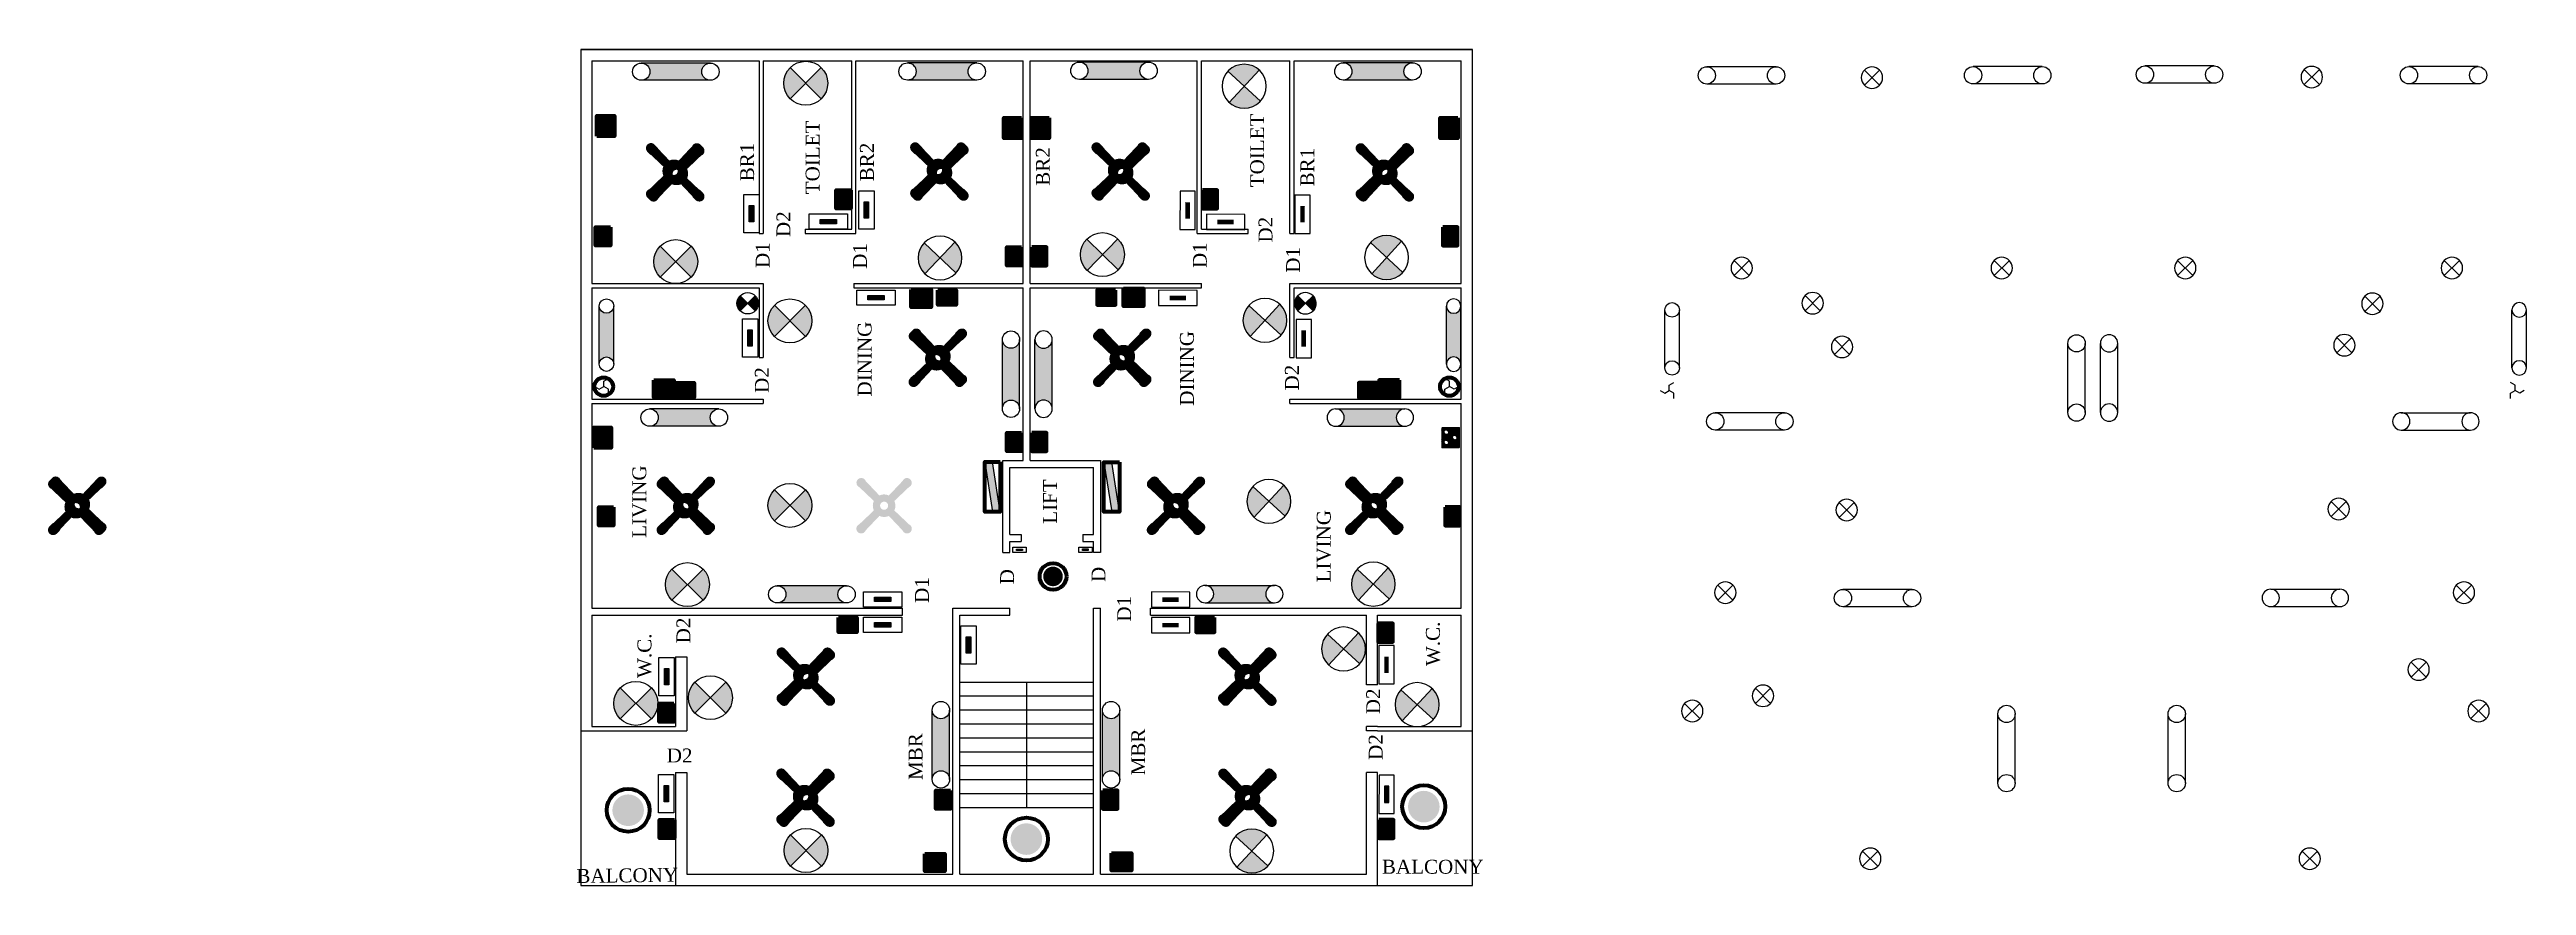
# Model space of a CAD drawing. Header units: inches. Extents: x 633521 to 2450508, y -834496 to 165976.
# Drawn here: x 2346138 to 2390589, y 75958 to 90958 of the extents above; entities that cross this region are included whole.
import ezdxf
from ezdxf.enums import TextEntityAlignment as Align

# ---------------------------------------------------------------- set-up
doc = ezdxf.new("R2010")
doc.units = ezdxf.units.IN
doc.header["$MEASUREMENT"] = 0
doc.styles.get("Standard").update_dxf_attribs({"font": 'technic_.ttf'})
pattern_1 = [(45, (2358351.59006, 43268.08808), (-0.1026819143, 0.1026819143), [])]
pattern_2 = [(45, (2356007.59006, 52317.58808), (-0.1026819143, 0.1026819143), [])]
pattern_3 = [(45, (2360748.59006, 52332.08808), (-0.1026819143, 0.1026819143), [])]
pattern_4 = [(45, (2358347.07041, 41096.08713), (-0.1026819143, 0.1026819143), [])]
pattern_5 = [(135, (2393994.04804, 81412.99461), (-0.1026819143, -0.1026819143), [])]
pattern_6 = [(135, (2398517.35203, 84068.47496), (-0.1026819143, -0.1026819143), [])]
pattern_7 = [(45, (1076700.9587, 49392.522785), (-0.0487923197165, 0.0487923197165), [])]
pattern_8 = [(134.99999614, (2391540.88207, -1196469.40478), (-0.0487923230034, -0.0487923164296), [])]
pattern_9 = [(45, (1281156.87051, 51847.448703), (-0.0411207210952, 0.0411207210952), [])]
pattern_10 = [(315.0000597485, (2328431.8407, 1156273.708835), (0.041120678214, 0.0411207639762), [])]
pattern_11 = [(315.0000597485, (2333386.8407, 1156800.208835), (0.041120678214, 0.0411207639762), [])]
pattern_12 = [(45, (1278237.84183, 56059.46641), (-0.0411207210952, 0.0411207210952), [])]
pattern_13 = [(45, (1282938.34183, 57723.46641), (-0.0411207210952, 0.0411207210952), [])]
pattern_14 = [(315.0000597485, (2334660.674735, 1163220.645005), (0.041120678214, 0.0411207639762), [])]
pattern_15 = [(315.0000597485, (2334660.674735, 1166551.145005), (0.041120678214, 0.0411207639762), [])]
pattern_16 = [(315.0000597485, (2327283.674735, 1166912.645005), (0.041120678214, 0.0411207639762), [])]
pattern_17 = [(315.0000597485, (2331598.174735, 1167575.645005), (0.041120678214, 0.0411207639762), [])]

msp = doc.modelspace()

# ---------------------------------------------------------------- texts
at = {"char_height": 250, "width": 2657.208, "attachment_point": 1}
for s, insert, rotation in [('{\\fTimes New Roman|b0|i0|c0|p18;TOILET}', (2367685.4, 88487), 90.00709), ('{\\fTimes New Roman|b0|i0|c0|p18;TOILET}', (2359706.2, 88361.5), 90.00709), ('{\\fTimes New Roman|b0|i0|c0|p18;BR1}', (2358532.7, 88594.7), 90.00709), ('{\\fTimes New Roman|b0|i0|c0|p18;BR2}', (2360681.8, 88594.1), 90.00709), ('{\\fTimes New Roman|b0|i0|c0|p18;BR2}', (2363838.9, 88513.3), 90.00709), ('{\\fTimes New Roman|b0|i0|c0|p18;BR1}', (2368584.6, 88501.9), 90.00709), ('{\\fTimes New Roman|b0|i0|c0|p18;D2}', (2359183.9, 87593.3), 90.00709), ('{\\fTimes New Roman|b0|i0|c0|p18;D2}', (2367835.3, 87495.3), 90.00709), ('{\\fTimes New Roman|b0|i0|c0|p18;D1}', (2358810.3, 87038.1), 90.00709), ('{\\fTimes New Roman|b0|i0|c0|p18;D1}', (2360556.9, 87023.7), 90.00709), ('{\\fTimes New Roman|b0|i0|c0|p18;D1}', (2366656.6, 87037.1), 90.00709), ('{\\fTimes New Roman|b0|i0|c0|p18;D1}', (2368329.4, 86952.6), 90.00709), ('{\\fTimes New Roman|b0|i0|c0|p18;DINING}', (2360640.3, 84732.1), 90.00709), ('{\\fTimes New Roman|b0|i0|c0|p18;DINING}', (2366424.4, 84565.9), 90.00709), ('{\\fTimes New Roman|b0|i0|c0|p18;D2}', (2358796, 84797), 90.00709), ('{\\fTimes New Roman|b0|i0|c0|p18;D2}', (2368308.6, 84840.3), 90.00709), ('{\\fTimes New Roman|b0|i0|c0|p18;LIVING}', (2356597.3, 82195.5), 90.00709), ('{\\fTimes New Roman|b0|i0|c0|p18;LIFT}', (2363967.4, 82448.5), 90.00709), ('{\\fTimes New Roman|b0|i0|c0|p18;LIVING}', (2368880.3, 81395.8), 90.00709), ('{\\fTimes New Roman|b0|i0|c0|p18;D1}', (2361668.8, 81028.6), 90.00709), ('{\\fTimes New Roman|b0|i0|c0|p18;D}', (2363197.9, 81362.3), 90.00709), ('{\\fTimes New Roman|b0|i0|c0|p18;D}', (2364837.6, 81403.5), 90.00709), ('{\\fTimes New Roman|b0|i0|c0|p18;D1}', (2365298.4, 80692.8), 90.00709), ('{\\fTimes New Roman|b0|i0|c0|p18;D2}', (2357388.2, 80303.3), 90.00709), ('{\\fTimes New Roman|b0|i0|c0|p18;W.C.}', (2370839.3, 79894.9), 90.00709), ('{\\fTimes New Roman|b0|i0|c0|p18;W.C.}', (2356689.4, 79682), 90.00709), ('{\\fTimes New Roman|b0|i0|c0|p18;D2}', (2369767.2, 79031.6), 90.00709), ('{\\fTimes New Roman|b0|i0|c0|p18;MBR}', (2361554.5, 77851.7), 90.00709), ('{\\fTimes New Roman|b0|i0|c0|p18;MBR}', (2365550.3, 77933.2), 90.00709), ('{\\fTimes New Roman|b0|i0|c0|p18;D2}', (2357215.3, 78415.6), 0.00709), ('{\\fTimes New Roman|b0|i0|c0|p18;D2}', (2369812.8, 78211.1), 90.00709), ('{\\fTimes New Roman|b0|i0|c0|p18;BALCONY}', (2355591.4, 76252.5), 0.73129), ('{\\fTimes New Roman|b0|i0|c0|p18;BALCONY}', (2370049.3, 76419.1), 0.00709)]:
    msp.add_mtext(s, dxfattribs=dict(at, insert=insert, rotation=rotation))

# ---------------------------------------------------------------- blocks, each defined once
blk = doc.blocks.new('D-ZIGZAG')
for points in [[(-2.5, 0), (-1.25, -0.72), (0, 0)], [(0, 0), (0, 1.44), (1.25, 2.17)], [(1.25, -2.17), (1.25, -0.72), (0, 0)]]:
    blk.add_lwpolyline(points)
blk = doc.blocks.new('D-LINK')
for p, q in [((4, 1), (-4, 1)), ((4, -1), (-4, -1))]:
    blk.add_line(p, q)
for centre in [(-4, 0), (4, 0)]:
    blk.add_circle(centre, 1)
blk = doc.blocks.new('D-LAMP')
for p, q in [((-1.77, -1.77), (1.77, 1.77)), ((-1.77, 1.77), (1.77, -1.77))]:
    blk.add_line(p, q)
blk.add_circle((0, 0), 2.5)
at = {"color": 2}
blk.add_attdef('INDICATOR-LAMP', text='', height=2.5, dxfattribs=at).set_placement((0, 4.69), align=Align.MIDDLE)

# ---------------------------------------------------------------- hatches: boundary and pattern name
at = {"lineweight": 211, "true_color": 0xffffff}
h = msp.add_hatch(color=7, dxfattribs=at)
h.dxf.hatch_style = 1
h.paths.add_polyline_path([(2357999.3, 90406, -0.4142136), (2357844, 90561.3, -0.4142136), (2357999.3, 90716.7), (2356756.7, 90716.7, -0.4142136), (2356912, 90561.3, -0.4142136), (2356756.7, 90406)])
h = msp.add_hatch(color=7, dxfattribs=at)
h.dxf.hatch_style = 1
h.paths.add_polyline_path([(2356756.7, 90716.7, -0.4142136), (2356912, 90561.3, -0.4142136), (2356756.7, 90406), (2357999.3, 90406, -0.4142136), (2357844, 90561.3, -0.4142136), (2357999.3, 90716.7)])
h = msp.add_hatch(color=7, dxfattribs=at)
h.dxf.hatch_style = 1
h.paths.add_polyline_path([(2362777.8, 90409, -0.4142136), (2362622.5, 90564.3, -0.4142136), (2362777.8, 90719.7), (2361535.2, 90719.7, -0.4142136), (2361690.5, 90564.3, -0.4142136), (2361535.2, 90409)])
h = msp.add_hatch(color=7, dxfattribs=at)
h.dxf.hatch_style = 1
h.paths.add_polyline_path([(2361535.2, 90719.7, -0.4142136), (2361690.5, 90564.3, -0.4142136), (2361535.2, 90409), (2362777.8, 90409, -0.4142136), (2362622.5, 90564.3, -0.4142136), (2362777.8, 90719.7)])
h = msp.add_hatch(color=7, dxfattribs=at)
h.dxf.hatch_style = 1
h.paths.add_polyline_path([(2365861.8, 90422.5, -0.4142136), (2365706.5, 90577.8, -0.4142136), (2365861.8, 90733.2), (2364619.2, 90733.2, -0.4142136), (2364774.5, 90577.8, -0.4142136), (2364619.2, 90422.5)])
h = msp.add_hatch(color=7, dxfattribs=at)
h.dxf.hatch_style = 1
h.paths.add_polyline_path([(2364619.2, 90733.2, -0.4142136), (2364774.5, 90577.8, -0.4142136), (2364619.2, 90422.5), (2365861.8, 90422.5, -0.4142136), (2365706.5, 90577.8, -0.4142136), (2365861.8, 90733.2)])
h = msp.add_hatch(color=7, dxfattribs=at)
h.dxf.hatch_style = 1
h.paths.add_polyline_path([(2367867.2, 90033.7), (2367577.2, 90300.7), (2367310.2, 90010.6, 0.4142136)])
h.paths.add_polyline_path([(2367577.2, 90300.7), (2367844.1, 90590.7, 0.4142136), (2367287.1, 90567.6)])
h = msp.add_hatch(color=7, dxfattribs=at)
h.dxf.hatch_style = 1
h.paths.add_polyline_path([(2370599.3, 90410, -0.4142136), (2370444, 90565.3, -0.4142136), (2370599.3, 90720.7), (2369356.7, 90720.7, -0.4142136), (2369512, 90565.3, -0.4142136), (2369356.7, 90410)])
h = msp.add_hatch(color=7, dxfattribs=at)
h.dxf.hatch_style = 1
h.paths.add_polyline_path([(2369356.7, 90720.7, -0.4142136), (2369512, 90565.3, -0.4142136), (2369356.7, 90410), (2370599.3, 90410, -0.4142136), (2370444, 90565.3, -0.4142136), (2370599.3, 90720.7)])
h = msp.add_hatch(color=7, dxfattribs=at)
h.dxf.hatch_style = 1
h.paths.add_polyline_path([(2359315.5, 90354.3, 0.1989124), (2359430.9, 90075.6), (2359709.7, 90354.3), (2359430.9, 90633.1, 0.1989124)])
h.paths.add_polyline_path([(2359709.7, 90354.3), (2359988.4, 90075.6, 0.1989124), (2360103.9, 90354.3, 0.1989124), (2359988.4, 90633.1)])
at = {"true_color": 0xffffff}
h = msp.add_hatch(dxfattribs=at)
h.set_pattern_fill('ANSI31', scale=0.552022, angle=90)
h.set_pattern_definition([(134.99999614, (2391597.38207, -1190873.40478), (-0.0487923230034, -0.0487923164296), [])])
h.paths.add_polyline_path([(2355962, 89406.4), (2356275.4, 89406.4), (2356275.4, 89769.3), (2355962, 89769.3)])
h.paths.add_polyline_path([(2356006.8, 89591.3, -1), (2356083.8, 89591.3, -1)], flags=16)
h.paths.add_polyline_path([(2356158.4, 89688, 1), (2356235.4, 89688, 1)], flags=16)
h.paths.add_polyline_path([(2356235.4, 89503.6, -1), (2356158.4, 89503.6, -1)], flags=16)
h = msp.add_hatch(dxfattribs=at)
h.set_pattern_fill('ANSI31', scale=0.552022, angle=-90)
h.set_pattern_definition([(315, (2327944.07006, 1370013.519264), (0.0487923197165, 0.0487923197165), [])])
h.paths.add_polyline_path([(2363579.6, 89733.7), (2363266.2, 89733.7), (2363266.2, 89370.9), (2363579.6, 89370.9)])
h.paths.add_polyline_path([(2363534.7, 89548.8, -1), (2363457.8, 89548.8, -1)], flags=16)
h.paths.add_polyline_path([(2363383.2, 89452.1, 1), (2363306.2, 89452.1, 1)], flags=16)
h.paths.add_polyline_path([(2363306.2, 89636.5, -1), (2363383.2, 89636.5, -1)], flags=16)
h = msp.add_hatch(dxfattribs=at)
h.set_pattern_fill('ANSI31', scale=0.552022, angle=-90)
h.set_pattern_definition([(315, (2328440.07006, 1370013.519264), (0.0487923197165, 0.0487923197165), [])])
h.paths.add_polyline_path([(2364075.6, 89733.7), (2363762.2, 89733.7), (2363762.2, 89370.9), (2364075.6, 89370.9)])
h.paths.add_polyline_path([(2364030.7, 89548.8, -1), (2363953.8, 89548.8, -1)], flags=16)
h.paths.add_polyline_path([(2363879.2, 89452.1, 1), (2363802.2, 89452.1, 1)], flags=16)
h.paths.add_polyline_path([(2363802.2, 89636.5, -1), (2363879.2, 89636.5, -1)], flags=16)
h = msp.add_hatch(dxfattribs=at)
h.set_pattern_fill('ANSI31', scale=0.552022, angle=-90)
h.set_pattern_definition([(315, (2335774.07006, 1370013.519264), (0.0487923197165, 0.0487923197165), [])])
h.paths.add_polyline_path([(2371409.6, 89733.7), (2371096.2, 89733.7), (2371096.2, 89370.9), (2371409.6, 89370.9)])
h.paths.add_polyline_path([(2371364.7, 89548.8, -1), (2371287.8, 89548.8, -1)], flags=16)
h.paths.add_polyline_path([(2371213.2, 89452.1, 1), (2371136.2, 89452.1, 1)], flags=16)
h.paths.add_polyline_path([(2371136.2, 89636.5, -1), (2371213.2, 89636.5, -1)], flags=16)
at = {"lineweight": 211, "ltscale": 2, "true_color": 0xffffff}
h = msp.add_hatch(dxfattribs=at)
h.set_pattern_fill('ANSI31', scale=1.161713)
h.set_pattern_definition(pattern_2)
h.paths.add_polyline_path([(2357034.3, 89199.6, 1.5172416), (2356924.1, 89085.9), (2357189, 88834.7), (2357210.6, 88823.3), (2357226.5, 88825.6), (2357262.8, 88850.6), (2357311.7, 88801.7, -0.0468246), (2357321.4, 88811.3), (2357270.2, 88862.5), (2357281.6, 88873.8), (2357294.7, 88893.7), (2357297.5, 88910.2), (2357285.5, 88934.7)])
h.paths.add_polyline_path([(2357809.1, 89084.6, 1.5172416), (2357698.9, 89198.2), (2357447.6, 88933.3), (2357436.2, 88911.7), (2357438.5, 88895.8), (2357463.5, 88859.4), (2357414.7, 88810.6, -0.0468246), (2357424.2, 88800.9), (2357475.4, 88852.1), (2357486.8, 88840.7), (2357506.7, 88827.6), (2357523.2, 88824.8), (2357547.6, 88836.7)])
h.paths.add_polyline_path([(2357285.5, 88574.7), (2357299, 88597.6), (2357296.7, 88613.5), (2357271.7, 88649.9), (2357320.6, 88698.7, -0.0468246), (2357311, 88708.5), (2357259.8, 88657.3), (2357248.4, 88668.6), (2357228.5, 88681.7), (2357212.1, 88684.5), (2357189, 88674.7), (2356924.1, 88423.4, 1.5172416), (2357034.3, 88309.8)])
h.paths.add_polyline_path([(2357547.6, 88672.6), (2357524.7, 88686), (2357508.8, 88683.8), (2357472.4, 88658.8), (2357423.5, 88707.6, -0.0468246), (2357413.8, 88698), (2357465, 88646.8), (2357453.6, 88635.5), (2357440.6, 88615.6), (2357437.7, 88599.1), (2357447.6, 88576), (2357698.9, 88311.1, 1.5172416), (2357809.1, 88424.7)])
h.paths.add_polyline_path([(2357452.7, 88570.7), (2357447.6, 88576), (2357437.7, 88599.1), (2357440.6, 88615.6), (2357453.6, 88635.5), (2357465, 88646.8), (2357413.8, 88698, -0.3603989), (2357320.6, 88698.7), (2357271.7, 88649.9), (2357296.7, 88613.5), (2357299, 88597.6), (2357285.5, 88574.7), (2357282, 88570.9, 0.2207578)])
h.paths.add_polyline_path([(2357438.5, 88895.8), (2357436.2, 88911.7), (2357447.6, 88933.3), (2357452.7, 88938.6, 0.2207578), (2357282, 88938.4), (2357285.5, 88934.7), (2357297.5, 88910.2), (2357294.7, 88893.7), (2357281.6, 88873.8), (2357270.2, 88862.5), (2357321.4, 88811.3, -0.3603989), (2357414.7, 88810.6), (2357463.5, 88859.4)])
h.paths.add_polyline_path([(2357311.7, 88801.7), (2357262.8, 88850.6), (2357226.5, 88825.6), (2357210.6, 88823.3), (2357189, 88834.7), (2357183.6, 88839.7, 0.2199741), (2357183.6, 88669.6), (2357189, 88674.7), (2357212.1, 88684.5), (2357228.5, 88681.7), (2357248.4, 88668.6), (2357259.8, 88657.3), (2357311, 88708.5, -0.1727601), (2357294.5, 88754.7, -0.1766406)])
h.paths.add_polyline_path([(2357551.3, 88840.3), (2357547.6, 88836.7), (2357523.2, 88824.8), (2357506.7, 88827.6), (2357486.8, 88840.7), (2357475.4, 88852.1), (2357424.2, 88800.9, -0.1727601), (2357440.7, 88754.7, -0.1766406), (2357423.5, 88707.6), (2357472.4, 88658.8), (2357508.8, 88683.8), (2357524.7, 88686), (2357547.6, 88672.6), (2357551.3, 88669.1, 0.2215369)])
h = msp.add_hatch(dxfattribs=at)
h.set_pattern_fill('ANSI31', scale=1.161713)
h.set_pattern_definition(pattern_3)
h.paths.add_polyline_path([(2361775.3, 89214.1, 1.5172416), (2361665.1, 89100.4), (2361930, 88849.2), (2361951.6, 88837.8), (2361967.5, 88840.1), (2362003.8, 88865.1), (2362052.7, 88816.2, -0.0468246), (2362062.4, 88825.8), (2362011.2, 88877), (2362022.6, 88888.3), (2362035.7, 88908.2), (2362038.5, 88924.7), (2362026.5, 88949.2)])
h.paths.add_polyline_path([(2362550.1, 89099.1, 1.5172416), (2362439.9, 89212.7), (2362188.6, 88947.8), (2362177.2, 88926.2), (2362179.5, 88910.3), (2362204.5, 88873.9), (2362155.7, 88825.1, -0.0468246), (2362165.2, 88815.4), (2362216.4, 88866.6), (2362227.8, 88855.2), (2362247.7, 88842.1), (2362264.2, 88839.3), (2362288.6, 88851.2)])
h.paths.add_polyline_path([(2362026.5, 88589.2), (2362040, 88612.1), (2362037.7, 88628), (2362012.7, 88664.4), (2362061.6, 88713.2, -0.0468246), (2362052, 88723), (2362000.8, 88671.8), (2361989.4, 88683.1), (2361969.5, 88696.2), (2361953.1, 88699), (2361930, 88689.2), (2361665.1, 88437.9, 1.5172416), (2361775.3, 88324.3)])
h.paths.add_polyline_path([(2362288.6, 88687.1), (2362265.7, 88700.5), (2362249.8, 88698.3), (2362213.4, 88673.3), (2362164.5, 88722.1, -0.0468246), (2362154.8, 88712.5), (2362206, 88661.3), (2362194.6, 88650), (2362181.6, 88630.1), (2362178.7, 88613.6), (2362188.6, 88590.5), (2362439.9, 88325.6, 1.5172416), (2362550.1, 88439.2)])
h.paths.add_polyline_path([(2362193.7, 88585.2), (2362188.6, 88590.5), (2362178.7, 88613.6), (2362181.6, 88630.1), (2362194.6, 88650), (2362206, 88661.3), (2362154.8, 88712.5, -0.3603989), (2362061.6, 88713.2), (2362012.7, 88664.4), (2362037.7, 88628), (2362040, 88612.1), (2362026.5, 88589.2), (2362023, 88585.4, 0.2207578)])
h.paths.add_polyline_path([(2362179.5, 88910.3), (2362177.2, 88926.2), (2362188.6, 88947.8), (2362193.7, 88953.1, 0.2207578), (2362023, 88952.9), (2362026.5, 88949.2), (2362038.5, 88924.7), (2362035.7, 88908.2), (2362022.6, 88888.3), (2362011.2, 88877), (2362062.4, 88825.8, -0.3603989), (2362155.7, 88825.1), (2362204.5, 88873.9)])
h.paths.add_polyline_path([(2362052.7, 88816.2), (2362003.8, 88865.1), (2361967.5, 88840.1), (2361951.6, 88837.8), (2361930, 88849.2), (2361924.6, 88854.2, 0.2199741), (2361924.6, 88684.1), (2361930, 88689.2), (2361953.1, 88699), (2361969.5, 88696.2), (2361989.4, 88683.1), (2362000.8, 88671.8), (2362052, 88723, -0.1727601), (2362035.5, 88769.2, -0.1766406)])
h.paths.add_polyline_path([(2362292.3, 88854.8), (2362288.6, 88851.2), (2362264.2, 88839.3), (2362247.7, 88842.1), (2362227.8, 88855.2), (2362216.4, 88866.6), (2362165.2, 88815.4, -0.1727601), (2362181.7, 88769.2, -0.1766406), (2362164.5, 88722.1), (2362213.4, 88673.3), (2362249.8, 88698.3), (2362265.7, 88700.5), (2362288.6, 88687.1), (2362292.3, 88683.6, 0.2215369)])
h = msp.add_hatch(dxfattribs=at)
h.set_pattern_fill('ANSI31', scale=1.161713)
h.set_pattern_definition(pattern_3)
h.paths.add_polyline_path([(2365694.1, 89214.1, -1.5172416), (2365804.3, 89100.4), (2365539.4, 88849.2), (2365517.8, 88837.8), (2365501.9, 88840.1), (2365465.5, 88865.1), (2365416.7, 88816.2, 0.0468246), (2365406.9, 88825.8), (2365458.1, 88877), (2365446.8, 88888.3), (2365433.7, 88908.2), (2365430.9, 88924.7), (2365442.8, 88949.2)])
h.paths.add_polyline_path([(2364919.3, 89099.1, -1.5172416), (2365029.5, 89212.7), (2365280.7, 88947.8), (2365292.1, 88926.2), (2365289.8, 88910.3), (2365264.8, 88873.9), (2365313.7, 88825.1, 0.0468246), (2365304.1, 88815.4), (2365252.9, 88866.6), (2365241.6, 88855.2), (2365221.7, 88842.1), (2365205.2, 88839.3), (2365180.7, 88851.2)])
h.paths.add_polyline_path([(2365442.8, 88589.2), (2365429.4, 88612.1), (2365431.6, 88628), (2365456.6, 88664.4), (2365407.8, 88713.2, 0.0468246), (2365417.4, 88723), (2365468.6, 88671.8), (2365479.9, 88683.1), (2365499.8, 88696.2), (2365516.3, 88699), (2365539.4, 88689.2), (2365804.3, 88437.9, -1.5172416), (2365694.1, 88324.3)])
h.paths.add_polyline_path([(2365180.7, 88687.1), (2365203.7, 88700.5), (2365219.6, 88698.3), (2365256, 88673.3), (2365304.8, 88722.1, 0.0468246), (2365314.5, 88712.5), (2365263.3, 88661.3), (2365274.7, 88650), (2365287.8, 88630.1), (2365290.6, 88613.6), (2365280.7, 88590.5), (2365029.5, 88325.6, -1.5172416), (2364919.3, 88439.2)])
h.paths.add_polyline_path([(2365275.7, 88585.2), (2365280.7, 88590.5), (2365290.6, 88613.6), (2365287.8, 88630.1), (2365274.7, 88650), (2365263.3, 88661.3), (2365314.5, 88712.5, 0.3603989), (2365407.8, 88713.2), (2365456.6, 88664.4), (2365431.6, 88628), (2365429.4, 88612.1), (2365442.8, 88589.2), (2365446.3, 88585.4, -0.2207578)])
h.paths.add_polyline_path([(2365289.8, 88910.3), (2365292.1, 88926.2), (2365280.7, 88947.8), (2365275.7, 88953.1, -0.2207578), (2365446.3, 88952.9), (2365442.8, 88949.2), (2365430.9, 88924.7), (2365433.7, 88908.2), (2365446.8, 88888.3), (2365458.1, 88877), (2365406.9, 88825.8, 0.3603989), (2365313.7, 88825.1), (2365264.8, 88873.9)])
h.paths.add_polyline_path([(2365416.7, 88816.2), (2365465.5, 88865.1), (2365501.9, 88840.1), (2365517.8, 88837.8), (2365539.4, 88849.2), (2365544.7, 88854.2, -0.2199741), (2365544.7, 88684.1), (2365539.4, 88689.2), (2365516.3, 88699), (2365499.8, 88696.2), (2365479.9, 88683.1), (2365468.6, 88671.8), (2365417.4, 88723, 0.1727601), (2365433.8, 88769.2, 0.1766406)])
h.paths.add_polyline_path([(2365177, 88854.8), (2365180.7, 88851.2), (2365205.2, 88839.3), (2365221.7, 88842.1), (2365241.6, 88855.2), (2365252.9, 88866.6), (2365304.1, 88815.4, 0.1727601), (2365287.7, 88769.2, 0.1766406), (2365304.8, 88722.1), (2365256, 88673.3), (2365219.6, 88698.3), (2365203.7, 88700.5), (2365180.7, 88687.1), (2365177, 88683.6, -0.2215369)])
h = msp.add_hatch(dxfattribs=at)
h.set_pattern_fill('ANSI31', scale=1.161713)
h.set_pattern_definition(pattern_2)
h.paths.add_polyline_path([(2370435.1, 89199.6, -1.5172416), (2370545.3, 89085.9), (2370280.4, 88834.7), (2370258.8, 88823.3), (2370242.9, 88825.6), (2370206.5, 88850.6), (2370157.7, 88801.7, 0.0468246), (2370147.9, 88811.3), (2370199.1, 88862.5), (2370187.8, 88873.8), (2370174.7, 88893.7), (2370171.9, 88910.2), (2370183.8, 88934.7)])
h.paths.add_polyline_path([(2369660.3, 89084.6, -1.5172416), (2369770.5, 89198.2), (2370021.7, 88933.3), (2370033.1, 88911.7), (2370030.8, 88895.8), (2370005.8, 88859.4), (2370054.7, 88810.6, 0.0468246), (2370045.1, 88800.9), (2369993.9, 88852.1), (2369982.6, 88840.7), (2369962.7, 88827.6), (2369946.2, 88824.8), (2369921.7, 88836.7)])
h.paths.add_polyline_path([(2370183.8, 88574.7), (2370170.4, 88597.6), (2370172.6, 88613.5), (2370197.6, 88649.9), (2370148.8, 88698.7, 0.0468246), (2370158.4, 88708.5), (2370209.6, 88657.3), (2370220.9, 88668.6), (2370240.8, 88681.7), (2370257.3, 88684.5), (2370280.4, 88674.7), (2370545.3, 88423.4, -1.5172416), (2370435.1, 88309.8)])
h.paths.add_polyline_path([(2369921.7, 88672.6), (2369944.7, 88686), (2369960.6, 88683.8), (2369997, 88658.8), (2370045.8, 88707.6, 0.0468246), (2370055.5, 88698), (2370004.3, 88646.8), (2370015.7, 88635.5), (2370028.8, 88615.6), (2370031.6, 88599.1), (2370021.7, 88576), (2369770.5, 88311.1, -1.5172416), (2369660.3, 88424.7)])
h.paths.add_polyline_path([(2370016.7, 88570.7), (2370021.7, 88576), (2370031.6, 88599.1), (2370028.8, 88615.6), (2370015.7, 88635.5), (2370004.3, 88646.8), (2370055.5, 88698, 0.3603989), (2370148.8, 88698.7), (2370197.6, 88649.9), (2370172.6, 88613.5), (2370170.4, 88597.6), (2370183.8, 88574.7), (2370187.3, 88570.9, -0.2207578)])
h.paths.add_polyline_path([(2370030.8, 88895.8), (2370033.1, 88911.7), (2370021.7, 88933.3), (2370016.7, 88938.6, -0.2207578), (2370187.3, 88938.4), (2370183.8, 88934.7), (2370171.9, 88910.2), (2370174.7, 88893.7), (2370187.8, 88873.8), (2370199.1, 88862.5), (2370147.9, 88811.3, 0.3603989), (2370054.7, 88810.6), (2370005.8, 88859.4)])
h.paths.add_polyline_path([(2370157.7, 88801.7), (2370206.5, 88850.6), (2370242.9, 88825.6), (2370258.8, 88823.3), (2370280.4, 88834.7), (2370285.7, 88839.7, -0.2199741), (2370285.7, 88669.6), (2370280.4, 88674.7), (2370257.3, 88684.5), (2370240.8, 88681.7), (2370220.9, 88668.6), (2370209.6, 88657.3), (2370158.4, 88708.5, 0.1727601), (2370174.8, 88754.7, 0.1766406)])
h.paths.add_polyline_path([(2369918, 88840.3), (2369921.7, 88836.7), (2369946.2, 88824.8), (2369962.7, 88827.6), (2369982.6, 88840.7), (2369993.9, 88852.1), (2370045.1, 88800.9, 0.1727601), (2370028.7, 88754.7, 0.1766406), (2370045.8, 88707.6), (2369997, 88658.8), (2369960.6, 88683.8), (2369944.7, 88686), (2369921.7, 88672.6), (2369918, 88669.1, -0.2215369)])
at = {"true_color": 0x991b1e}
h = msp.add_hatch(color=244, dxfattribs=at)
h.dxf.hatch_style = 1
h.paths.add_polyline_path([(2358775.5, 88158.4), (2358775.5, 87864.2), (2358694.5, 87864.2), (2358694.5, 88158.4)])
at = {"true_color": 0xffffff}
h = msp.add_hatch(dxfattribs=at)
h.set_pattern_fill('ANSI31', scale=0.465228, angle=-89.99994)
h.set_pattern_definition(pattern_17)
h.paths.add_polyline_path([(2360517.3, 88435), (2360253.1, 88435), (2360253.1, 88106.7), (2360517.3, 88106.7)])
h.paths.add_polyline_path([(2360348.7, 88349.8, -1), (2360413.6, 88349.8, -1)], flags=16)
h.paths.add_polyline_path([(2360411.4, 88194.4, -1), (2360346.5, 88194.4, -1)], flags=16)
at = {"true_color": 0x991b1e}
h = msp.add_hatch(color=244, dxfattribs=at)
h.dxf.hatch_style = 1
h.paths.add_polyline_path([(2360838, 88224.9), (2360838, 87930.7), (2360757, 87930.7), (2360757, 88224.9)])
h = msp.add_hatch(color=244, dxfattribs=at)
h.dxf.hatch_style = 1
h.paths.add_polyline_path([(2366522.6, 88219.6), (2366522.1, 87925.3), (2366603, 87925.2), (2366603.6, 88219.4)])
at = {"true_color": 0xffffff}
h = msp.add_hatch(dxfattribs=at)
h.set_pattern_fill('ANSI31', scale=0.465228, angle=-89.99994)
h.set_pattern_definition(pattern_17)
h.paths.add_polyline_path([(2366827.1, 88106.7), (2367091.2, 88106.7), (2367091.2, 88435), (2366827.1, 88435)])
h.paths.add_polyline_path([(2366930.7, 88349.8, -1), (2366995.6, 88349.8, -1)], flags=16)
h.paths.add_polyline_path([(2366997.8, 88194.4, -1), (2366933, 88194.4, -1)], flags=16)
at = {"true_color": 0x991b1e}
h = msp.add_hatch(color=244, dxfattribs=at)
h.dxf.hatch_style = 1
h.paths.add_polyline_path([(2368585, 88149.2), (2368584.5, 87854.9), (2368665.4, 87854.8), (2368665.9, 88149)])
at = {"true_color": 0xffffff}
h = msp.add_hatch(dxfattribs=at)
h.set_pattern_fill('ANSI31', scale=0.465228, angle=-89.99994)
h.set_pattern_definition(pattern_16)
h.paths.add_polyline_path([(2356202.8, 87772), (2355938.6, 87772), (2355938.6, 87443.7), (2356202.8, 87443.7)])
h.paths.add_polyline_path([(2356034.2, 87686.8, -1), (2356099.1, 87686.8, -1)], flags=16)
h.paths.add_polyline_path([(2356096.9, 87531.4, -1), (2356032, 87531.4, -1)], flags=16)
at = {"true_color": 0x991b1e}
h = msp.add_hatch(color=244, dxfattribs=at)
h.dxf.hatch_style = 1
h.paths.add_polyline_path([(2359968.8, 87911), (2360263.1, 87911), (2360263.1, 87830), (2359968.8, 87830)])
h = msp.add_hatch(color=244, dxfattribs=at)
h.dxf.hatch_style = 1
h.paths.add_polyline_path([(2367391.2, 87903.9), (2367097, 87904.5), (2367096.8, 87823.6), (2367391.1, 87823)])
at = {"lineweight": 211, "true_color": 0xffffff}
h = msp.add_hatch(color=7, dxfattribs=at)
h.dxf.hatch_style = 1
h.paths.add_polyline_path([(2370132.6, 87226.6), (2370399.6, 87516.7, 0.4142136), (2369842.6, 87493.5)])
h.paths.add_polyline_path([(2370422.7, 86959.7), (2370132.6, 87226.6), (2369865.7, 86936.5, 0.4142136)])
at = {"true_color": 0xffffff}
h = msp.add_hatch(dxfattribs=at)
h.set_pattern_fill('ANSI31', scale=0.465228, angle=-89.99994)
h.set_pattern_definition(pattern_16)
h.paths.add_polyline_path([(2371141.6, 87443.7), (2371405.7, 87443.7), (2371405.7, 87772), (2371141.6, 87772)])
h.paths.add_polyline_path([(2371245.2, 87686.8, -1), (2371310.1, 87686.8, -1)], flags=16)
h.paths.add_polyline_path([(2371312.3, 87531.4, -1), (2371247.5, 87531.4, -1)], flags=16)
at = {"lineweight": 211, "true_color": 0xffffff}
h = msp.add_hatch(color=7, dxfattribs=at)
h.dxf.hatch_style = 1
h.paths.add_polyline_path([(2356981.2, 87152.5, 0.1989124), (2357096.6, 86873.8), (2357375.4, 87152.5), (2357096.6, 87431.2, 0.1989124)])
h.paths.add_polyline_path([(2357375.4, 87152.5), (2357654.1, 86873.8, 0.1989124), (2357769.6, 87152.5, 0.1989124), (2357654.1, 87431.2)])
h = msp.add_hatch(color=7, dxfattribs=at)
h.dxf.hatch_style = 1
h.paths.add_polyline_path([(2362389.2, 87504.7), (2362118.7, 87218), (2362405.4, 86947.5, 0.1913723), (2362512.9, 87218, 0.2064742)])
h.paths.add_polyline_path([(2361832, 87488.5, 0.1913723), (2361724.5, 87218, 0.2064742), (2361848.2, 86931.3), (2362118.7, 87218)])
at = {"true_color": 0xffffff}
h = msp.add_hatch(dxfattribs=at)
h.set_pattern_fill('ANSI31', scale=0.465228, angle=-89.99994)
h.set_pattern_definition(pattern_15)
h.paths.add_polyline_path([(2363579.8, 87410.5), (2363315.6, 87410.5), (2363315.6, 87082.2), (2363579.8, 87082.2)])
h.paths.add_polyline_path([(2363411.2, 87325.3, -1), (2363476.1, 87325.3, -1)], flags=16)
h.paths.add_polyline_path([(2363473.9, 87169.9, -1), (2363409, 87169.9, -1)], flags=16)
h = msp.add_hatch(dxfattribs=at)
h.set_pattern_fill('ANSI31', scale=0.465228, angle=-89.99994)
h.set_pattern_definition(pattern_15)
h.paths.add_polyline_path([(2363764.6, 87082.2), (2364028.7, 87082.2), (2364028.7, 87410.5), (2363764.6, 87410.5)])
h.paths.add_polyline_path([(2363868.2, 87325.3, -1), (2363933.1, 87325.3, -1)], flags=16)
h.paths.add_polyline_path([(2363935.3, 87169.9, -1), (2363870.5, 87169.9, -1)], flags=16)
at = {"lineweight": 211, "true_color": 0xffffff}
h = msp.add_hatch(color=7, dxfattribs=at)
h.dxf.hatch_style = 1
h.paths.add_polyline_path([(2364639.3, 87278.5, 0.20215), (2364758.3, 86996.3), (2365033.5, 87278.5), (2364751.4, 87553.8, 0.1956788)])
h.paths.add_polyline_path([(2365033.5, 87278.5), (2365315.7, 87003.3, 0.1956788), (2365427.7, 87278.5, 0.20215), (2365308.8, 87560.7)])
h = msp.add_hatch(color=7, dxfattribs=at)
h.dxf.hatch_style = 1
h.paths.add_polyline_path([(2356003.2, 85312.8, -1), (2356263.9, 85312.8), (2356263.9, 86355.3, -1), (2356003.2, 86355.3)])
h = msp.add_hatch(color=7, dxfattribs=at)
h.dxf.hatch_style = 1
h.paths.add_polyline_path([(2356003.2, 85312.8, -1), (2356263.9, 85312.8), (2356263.9, 86355.3, -1), (2356003.2, 86355.3)])
h = msp.add_hatch(color=7, dxfattribs=at)
h.dxf.hatch_style = 1
h.paths.add_polyline_path([(2358475.1, 86405.5, 0.1989124), (2358531.4, 86269.5), (2358667.4, 86405.5), (2358531.4, 86541.5, 0.1989124)])
h.paths.add_polyline_path([(2358667.4, 86405.5), (2358803.4, 86269.5, 0.1989124), (2358859.7, 86405.5, 0.1989124), (2358803.4, 86541.5)])
h = msp.add_hatch(color=7, dxfattribs=at)
h.dxf.hatch_style = 1
h.paths.add_polyline_path([(2359031, 86089.3, 0.1989124), (2359146.4, 85810.6), (2359425.2, 86089.3), (2359146.4, 86368.1, 0.1989124)])
h.paths.add_polyline_path([(2359425.2, 86089.3), (2359703.9, 85810.6, 0.1989124), (2359819.4, 86089.3, 0.1989124), (2359703.9, 86368.1)])
at = {"true_color": 0x991b1e}
h = msp.add_hatch(color=244, dxfattribs=at)
h.dxf.hatch_style = 1
h.paths.add_polyline_path([(2360823.5, 86546.5), (2361117.8, 86546.5), (2361117.8, 86465.5), (2360823.5, 86465.5)])
at = {"true_color": 0xffffff}
h = msp.add_hatch(dxfattribs=at)
h.set_pattern_fill('ANSI31', scale=0.552022)
h.set_pattern_definition([(45, (1081318.8942, 51014.076595), (-0.0487923197165, 0.0487923197165), [])])
h.paths.add_polyline_path([(2361598.7, 86649.6), (2361598.7, 86336.2), (2361961.5, 86336.2), (2361961.5, 86649.6)])
h.paths.add_polyline_path([(2361745.1, 86566.3, -1), (2361822.1, 86566.3, -1)], flags=16)
h.paths.add_polyline_path([(2361918.8, 86414.7, 1), (2361841.8, 86414.7, 1)], flags=16)
h.paths.add_polyline_path([(2361734.4, 86414.7, -1), (2361657.4, 86414.7, -1)], flags=16)
h = msp.add_hatch(dxfattribs=at)
h.set_pattern_fill('ANSI31', scale=0.465228)
h.set_pattern_definition(pattern_13)
h.paths.add_polyline_path([(2362079, 86641.5), (2362079, 86377.3), (2362407.3, 86377.3), (2362407.3, 86641.5)])
h.paths.add_polyline_path([(2362196.7, 86505.3, -1), (2362131.8, 86505.3, -1)], flags=16)
h.paths.add_polyline_path([(2362352.1, 86503.1, -1), (2362287.2, 86503.1, -1)], flags=16)
h = msp.add_hatch(dxfattribs=at)
h.set_pattern_fill('ANSI31', scale=0.465228)
h.set_pattern_definition(pattern_13)
h.paths.add_polyline_path([(2364937, 86641.5), (2364937, 86377.3), (2365265.3, 86377.3), (2365265.3, 86641.5)])
h.paths.add_polyline_path([(2365212.5, 86505.3, -1), (2365147.7, 86505.3, -1)], flags=16)
h.paths.add_polyline_path([(2365057.2, 86503.1, -1), (2364992.3, 86503.1, -1)], flags=16)
h = msp.add_hatch(dxfattribs=at)
h.set_pattern_fill('ANSI31', scale=0.552022)
h.set_pattern_definition([(45, (1085129.3942, 51033.8828), (-0.0487923197165, 0.0487923197165), [])])
h.paths.add_polyline_path([(2365409.2, 86669.4), (2365409.2, 86356), (2365772, 86356), (2365772, 86669.4)])
h.paths.add_polyline_path([(2365555.6, 86586.1, -1), (2365632.6, 86586.1, -1)], flags=16)
h.paths.add_polyline_path([(2365729.3, 86434.5, 1), (2365652.3, 86434.5, 1)], flags=16)
h.paths.add_polyline_path([(2365544.9, 86434.5, -1), (2365467.9, 86434.5, -1)], flags=16)
at = {"true_color": 0x991b1e}
h = msp.add_hatch(color=244, dxfattribs=at)
h.dxf.hatch_style = 1
h.paths.add_polyline_path([(2366533.9, 86541.1), (2366239.6, 86541.6), (2366239.5, 86460.7), (2366533.7, 86460.1)])
at = {"lineweight": 211, "true_color": 0xffffff}
h = msp.add_hatch(color=7, dxfattribs=at)
h.dxf.hatch_style = 1
h.paths.add_polyline_path([(2368216.6, 86388.7), (2367949.7, 86098.6), (2368239.8, 85831.7, 0.1881478), (2368343.9, 86098.6, 0.2097215)])
h.paths.add_polyline_path([(2367659.7, 86365.5, 0.1881478), (2367555.5, 86098.6, 0.2097215), (2367682.8, 85808.5), (2367949.7, 86098.6)])
at = {"true_color": 0xffffff}
h = msp.add_hatch(dxfattribs=at)
h.set_pattern_fill('ANSI31')
h.set_pattern_definition([(45, (32959.67609, 20995.81501), (-0.088388347648, 0.088388347648), [])])
h.paths.add_polyline_path([(2368677, 86405.5), (2368541, 86541.5, 0.1989124), (2368484.6, 86405.5, 0.1989124), (2368541, 86269.5)])
h.paths.add_polyline_path([(2368869.3, 86405.5, 0.1989124), (2368813, 86541.5), (2368677, 86405.5), (2368813, 86269.5, 0.1989124)])
at = {"lineweight": 211, "true_color": 0xffffff}
h = msp.add_hatch(color=7, dxfattribs=at)
h.dxf.hatch_style = 1
h.paths.add_polyline_path([(2371466.1, 86355.3, -1), (2371205.5, 86355.3), (2371205.5, 85312.8, -1), (2371466.1, 85312.8)])
h = msp.add_hatch(color=7, dxfattribs=at)
h.dxf.hatch_style = 1
h.paths.add_polyline_path([(2371466.1, 86355.3, -1), (2371205.5, 86355.3), (2371205.5, 85312.8, -1), (2371466.1, 85312.8)])
at = {"true_color": 0x991b1e}
h = msp.add_hatch(color=244, dxfattribs=at)
h.dxf.hatch_style = 1
h.paths.add_polyline_path([(2358750.3, 85928.1), (2358750.3, 85633.8), (2358669.4, 85633.8), (2358669.4, 85928.1)])
at = {"lineweight": 211, "ltscale": 2, "true_color": 0xffffff}
h = msp.add_hatch(dxfattribs=at)
h.set_pattern_fill('ANSI31', scale=1.161713, angle=90)
h.set_pattern_definition(pattern_6)
h.paths.add_polyline_path([(2361635.4, 85095.2, 1.5172416), (2361749, 84985), (2362000.3, 85249.9), (2362011.6, 85271.5), (2362009.4, 85287.4), (2361984.4, 85323.7), (2362033.2, 85372.6, -0.0468246), (2362023.6, 85382.3), (2361972.5, 85331.1), (2361961.1, 85342.5), (2361941.2, 85355.5), (2361924.7, 85358.4), (2361900.3, 85346.4)])
h.paths.add_polyline_path([(2361750.4, 85870, 1.5172416), (2361636.7, 85759.8), (2361901.6, 85508.5), (2361923.2, 85497.1), (2361939.1, 85499.4), (2361975.5, 85524.4), (2362024.4, 85475.5, -0.0468246), (2362034.1, 85485.1), (2361982.9, 85536.3), (2361994.2, 85547.7), (2362007.3, 85567.6), (2362010.2, 85584.1), (2361998.2, 85608.5)])
h.paths.add_polyline_path([(2362260.3, 85346.4), (2362237.3, 85359.9), (2362221.4, 85357.6), (2362185.1, 85332.6), (2362136.2, 85381.5, -0.0468246), (2362126.5, 85371.9), (2362177.7, 85320.7), (2362166.3, 85309.3), (2362153.2, 85289.4), (2362150.4, 85273), (2362160.3, 85249.9), (2362411.5, 84985, 1.5172416), (2362525.2, 85095.2)])
h.paths.add_polyline_path([(2362162.3, 85608.5), (2362148.9, 85585.5), (2362151.2, 85569.6), (2362176.2, 85533.3), (2362127.3, 85484.4, -0.0468246), (2362136.9, 85474.7), (2362188.1, 85525.9), (2362199.5, 85514.5), (2362219.3, 85501.5), (2362235.8, 85498.6), (2362258.9, 85508.5), (2362523.8, 85759.8, 1.5172416), (2362410.2, 85870)])
h.paths.add_polyline_path([(2362264.2, 85513.6), (2362258.9, 85508.5), (2362235.8, 85498.6), (2362219.3, 85501.5), (2362199.5, 85514.5), (2362188.1, 85525.9), (2362136.9, 85474.7, -0.3603989), (2362136.2, 85381.5), (2362185.1, 85332.6), (2362221.4, 85357.6), (2362237.3, 85359.9), (2362260.3, 85346.4), (2362264, 85342.9, 0.2207578)])
h.paths.add_polyline_path([(2361939.1, 85499.4), (2361923.2, 85497.1), (2361901.6, 85508.5), (2361896.3, 85513.6, 0.2207578), (2361896.6, 85342.9), (2361900.3, 85346.4), (2361924.7, 85358.4), (2361941.2, 85355.5), (2361961.1, 85342.5), (2361972.5, 85331.1), (2362023.6, 85382.3, -0.3603989), (2362024.4, 85475.5), (2361975.5, 85524.4)])
h.paths.add_polyline_path([(2362033.2, 85372.6), (2361984.4, 85323.7), (2362009.4, 85287.4), (2362011.6, 85271.5), (2362000.3, 85249.9), (2361995.2, 85244.5, 0.2199741), (2362165.3, 85244.5), (2362160.3, 85249.9), (2362150.4, 85273), (2362153.2, 85289.4), (2362166.3, 85309.3), (2362177.7, 85320.7), (2362126.5, 85371.9, -0.1727601), (2362080.3, 85355.4, -0.1766406)])
h.paths.add_polyline_path([(2361994.7, 85612.2), (2361998.2, 85608.5), (2362010.2, 85584.1), (2362007.3, 85567.6), (2361994.2, 85547.7), (2361982.9, 85536.3), (2362034.1, 85485.1, -0.1727601), (2362080.3, 85501.6, -0.1766406), (2362127.3, 85484.4), (2362176.2, 85533.3), (2362151.2, 85569.6), (2362148.9, 85585.5), (2362162.3, 85608.5), (2362165.9, 85612.2, 0.2215369)])
h = msp.add_hatch(dxfattribs=at)
h.set_pattern_fill('ANSI31', scale=1.161713, angle=90)
h.set_pattern_definition(pattern_6)
h.paths.add_polyline_path([(2365834, 85095.2, -1.5172416), (2365720.3, 84985), (2365469.1, 85249.9), (2365457.7, 85271.5), (2365460, 85287.4), (2365485, 85323.7), (2365436.1, 85372.6, 0.0468246), (2365445.7, 85382.3), (2365496.9, 85331.1), (2365508.3, 85342.5), (2365528.1, 85355.5), (2365544.6, 85358.4), (2365569.1, 85346.4)])
h.paths.add_polyline_path([(2365719, 85870, -1.5172416), (2365832.6, 85759.8), (2365567.7, 85508.5), (2365546.1, 85497.1), (2365530.2, 85499.4), (2365493.8, 85524.4), (2365445, 85475.5, 0.0468246), (2365435.3, 85485.1), (2365486.5, 85536.3), (2365475.1, 85547.7), (2365462, 85567.6), (2365459.2, 85584.1), (2365471.1, 85608.5)])
h.paths.add_polyline_path([(2365209.1, 85346.4), (2365232, 85359.9), (2365247.9, 85357.6), (2365284.3, 85332.6), (2365333.1, 85381.5, 0.0468246), (2365342.9, 85371.9), (2365291.7, 85320.7), (2365303, 85309.3), (2365316.1, 85289.4), (2365318.9, 85273), (2365309.1, 85249.9), (2365057.8, 84985, -1.5172416), (2364944.2, 85095.2)])
h.paths.add_polyline_path([(2365307, 85608.5), (2365320.4, 85585.5), (2365318.2, 85569.6), (2365293.2, 85533.3), (2365342, 85484.4, 0.0468246), (2365332.4, 85474.7), (2365281.3, 85525.9), (2365269.9, 85514.5), (2365250, 85501.5), (2365233.5, 85498.6), (2365210.4, 85508.5), (2364945.5, 85759.8, -1.5172416), (2365059.2, 85870)])
h.paths.add_polyline_path([(2365205.1, 85513.6), (2365210.4, 85508.5), (2365233.5, 85498.6), (2365250, 85501.5), (2365269.9, 85514.5), (2365281.3, 85525.9), (2365332.4, 85474.7, 0.3603989), (2365333.1, 85381.5), (2365284.3, 85332.6), (2365247.9, 85357.6), (2365232, 85359.9), (2365209.1, 85346.4), (2365205.4, 85342.9, -0.2207578)])
h.paths.add_polyline_path([(2365530.2, 85499.4), (2365546.1, 85497.1), (2365567.7, 85508.5), (2365573, 85513.6, -0.2207578), (2365572.8, 85342.9), (2365569.1, 85346.4), (2365544.6, 85358.4), (2365528.1, 85355.5), (2365508.3, 85342.5), (2365496.9, 85331.1), (2365445.7, 85382.3, 0.3603989), (2365445, 85475.5), (2365493.8, 85524.4)])
h.paths.add_polyline_path([(2365436.1, 85372.6), (2365485, 85323.7), (2365460, 85287.4), (2365457.7, 85271.5), (2365469.1, 85249.9), (2365474.1, 85244.5, -0.2199741), (2365304, 85244.5), (2365309.1, 85249.9), (2365318.9, 85273), (2365316.1, 85289.4), (2365303, 85309.3), (2365291.7, 85320.7), (2365342.9, 85371.9, 0.1727601), (2365389.1, 85355.4, 0.1766406)])
h.paths.add_polyline_path([(2365474.7, 85612.2), (2365471.1, 85608.5), (2365459.2, 85584.1), (2365462, 85567.6), (2365475.1, 85547.7), (2365486.5, 85536.3), (2365435.3, 85485.1, 0.1727601), (2365389.1, 85501.6, 0.1766406), (2365342, 85484.4), (2365293.2, 85533.3), (2365318.2, 85569.6), (2365320.4, 85585.5), (2365307, 85608.5), (2365303.5, 85612.2, -0.2215369)])
at = {"true_color": 0x991b1e}
h = msp.add_hatch(color=244, dxfattribs=at)
h.dxf.hatch_style = 1
h.paths.add_polyline_path([(2368606, 85918.8), (2368605.4, 85624.5), (2368686.3, 85624.4), (2368686.9, 85918.6)])
at = {"lineweight": 211, "true_color": 0xffffff}
h = msp.add_hatch(color=7, dxfattribs=at)
h.dxf.hatch_style = 1
h.paths.add_polyline_path([(2363237.3, 84512, -1), (2363548, 84512), (2363548, 85754.6, -1), (2363237.3, 85754.6)])
h = msp.add_hatch(color=7, dxfattribs=at)
h.dxf.hatch_style = 1
h.paths.add_polyline_path([(2363548, 85754.6, -1), (2363237.3, 85754.6), (2363237.3, 84512, -1), (2363548, 84512)])
h = msp.add_hatch(color=7, dxfattribs=at)
h.dxf.hatch_style = 1
h.paths.add_polyline_path([(2364132, 85754.6, -1), (2363821.3, 85754.6), (2363821.3, 84512, -1), (2364132, 84512)])
h = msp.add_hatch(color=7, dxfattribs=at)
h.dxf.hatch_style = 1
h.paths.add_polyline_path([(2363821.3, 84512, -1), (2364132, 84512), (2364132, 85754.6, -1), (2363821.3, 85754.6)])
h = msp.add_hatch(color=7, dxfattribs=at)
h.dxf.hatch_style = 1
h.paths.add_polyline_path([(2355885.8, 84909.5, 1), (2356281.3, 84909.5, 1)])
h.paths.add_polyline_path([(2356250.2, 84909.5, 1), (2355916.9, 84909.5, 1)], flags=16)
at = {"true_color": 0xffffff}
h = msp.add_hatch(dxfattribs=at)
h.set_pattern_fill('ANSI31', scale=0.552022)
h.set_pattern_definition(pattern_7)
h.paths.add_polyline_path([(2356980.7, 85028), (2356980.7, 84714.6), (2357343.6, 84714.6), (2357343.6, 85028)])
h.paths.add_polyline_path([(2357127.2, 84944.7, -1), (2357204.2, 84944.7, -1)], flags=16)
h.paths.add_polyline_path([(2357300.8, 84793.1, 1), (2357223.8, 84793.1, 1)], flags=16)
h.paths.add_polyline_path([(2357116.5, 84793.1, -1), (2357039.5, 84793.1, -1)], flags=16)
h = msp.add_hatch(dxfattribs=at)
h.set_pattern_fill('ANSI31', scale=0.465228)
h.set_pattern_definition(pattern_12)
h.paths.add_polyline_path([(2357378.5, 84977.5), (2357378.5, 84713.3), (2357706.8, 84713.3), (2357706.8, 84977.5)])
h.paths.add_polyline_path([(2357496.2, 84841.3, -1), (2357431.3, 84841.3, -1)], flags=16)
h.paths.add_polyline_path([(2357651.6, 84839.1, -1), (2357586.7, 84839.1, -1)], flags=16)
h = msp.add_hatch(dxfattribs=at)
h.set_pattern_fill('ANSI31', scale=0.465228)
h.set_pattern_definition(pattern_12)
h.paths.add_polyline_path([(2369637.5, 84977.5), (2369637.5, 84713.3), (2369965.8, 84713.3), (2369965.8, 84977.5)])
h.paths.add_polyline_path([(2369913, 84841.3, -1), (2369848.2, 84841.3, -1)], flags=16)
h.paths.add_polyline_path([(2369757.7, 84839.1, -1), (2369692.8, 84839.1, -1)], flags=16)
h = msp.add_hatch(dxfattribs=at)
h.set_pattern_fill('ANSI31', scale=0.552022)
h.set_pattern_definition(pattern_7)
h.paths.add_polyline_path([(2370000.7, 85028), (2370000.7, 84714.6), (2370363.6, 84714.6), (2370363.6, 85028)])
h.paths.add_polyline_path([(2370140.2, 84944.7, -1), (2370217.2, 84944.7, -1)], flags=16)
h.paths.add_polyline_path([(2370120.5, 84793.1, 1), (2370043.5, 84793.1, 1)], flags=16)
h.paths.add_polyline_path([(2370304.8, 84793.1, -1), (2370227.9, 84793.1, -1)], flags=16)
at = {"lineweight": 211, "true_color": 0xffffff}
h = msp.add_hatch(color=7, dxfattribs=at)
h.dxf.hatch_style = 1
h.paths.add_polyline_path([(2371458.6, 84909.5, -1), (2371063.1, 84909.5, -1)])
h.paths.add_polyline_path([(2371094.2, 84909.5, -1), (2371427.5, 84909.5, -1)], flags=16)
h = msp.add_hatch(color=7, dxfattribs=at)
h.dxf.hatch_style = 1
h.paths.add_polyline_path([(2358150.3, 84198.8, -0.4142136), (2357994.9, 84354.1, -0.4142136), (2358150.3, 84509.5), (2356907.7, 84509.5, -0.4142136), (2357063, 84354.1, -0.4142136), (2356907.7, 84198.8)])
h = msp.add_hatch(color=7, dxfattribs=at)
h.dxf.hatch_style = 1
h.paths.add_polyline_path([(2356907.7, 84509.5, -0.4142136), (2357063, 84354.1, -0.4142136), (2356907.7, 84198.8), (2358150.3, 84198.8, -0.4142136), (2357994.9, 84354.1, -0.4142136), (2358150.3, 84509.5)])
h = msp.add_hatch(color=7, dxfattribs=at)
h.dxf.hatch_style = 1
h.paths.add_polyline_path([(2370461.7, 84198.8, -0.4142136), (2370306.4, 84354.1, -0.4142136), (2370461.7, 84509.5), (2369219.1, 84509.5, -0.4142136), (2369374.4, 84354.1, -0.4142136), (2369219.1, 84198.8)])
h = msp.add_hatch(color=7, dxfattribs=at)
h.dxf.hatch_style = 1
h.paths.add_polyline_path([(2369219.1, 84509.5, -0.4142136), (2369374.4, 84354.1, -0.4142136), (2369219.1, 84198.8), (2370461.7, 84198.8, -0.4142136), (2370306.4, 84354.1, -0.4142136), (2370461.7, 84509.5)])
at = {"true_color": 0xffffff}
h = msp.add_hatch(dxfattribs=at)
h.set_pattern_fill('ANSI31', scale=0.552022, angle=90)
h.set_pattern_definition(pattern_8)
h.paths.add_polyline_path([(2355905.5, 83810.4), (2356218.9, 83810.4), (2356218.9, 84173.3), (2355905.5, 84173.3)])
h.paths.add_polyline_path([(2355950.3, 83995.3, -1), (2356027.3, 83995.3, -1)], flags=16)
h.paths.add_polyline_path([(2356101.9, 84092, 1), (2356178.9, 84092, 1)], flags=16)
h.paths.add_polyline_path([(2356178.9, 83907.6, -1), (2356101.9, 83907.6, -1)], flags=16)
h = msp.add_hatch(dxfattribs=at)
h.set_pattern_fill('ANSI31', scale=0.465228, angle=-89.99994)
h.set_pattern_definition(pattern_14)
h.paths.add_polyline_path([(2363579.8, 84080), (2363315.6, 84080), (2363315.6, 83751.7), (2363579.8, 83751.7)])
h.paths.add_polyline_path([(2363411.2, 83994.8, -1), (2363476.1, 83994.8, -1)], flags=16)
h.paths.add_polyline_path([(2363473.9, 83839.4, -1), (2363409, 83839.4, -1)], flags=16)
h = msp.add_hatch(dxfattribs=at)
h.set_pattern_fill('ANSI31', scale=0.465228, angle=-89.99994)
h.set_pattern_definition(pattern_14)
h.paths.add_polyline_path([(2363764.6, 83751.7), (2364028.7, 83751.7), (2364028.7, 84080), (2363764.6, 84080)])
h.paths.add_polyline_path([(2363868.2, 83994.8, -1), (2363933.1, 83994.8, -1)], flags=16)
h.paths.add_polyline_path([(2363935.3, 83839.4, -1), (2363870.5, 83839.4, -1)], flags=16)
h = msp.add_hatch(dxfattribs=at)
h.set_pattern_fill('ANSI31', scale=0.552022, angle=90)
h.set_pattern_definition(pattern_8)
h.paths.add_polyline_path([(2371438.9, 83810.4), (2371125.5, 83810.4), (2371125.5, 84173.3), (2371438.9, 84173.3)])
h.paths.add_polyline_path([(2371394.1, 83995.3, 1), (2371317.1, 83995.3, 1)], flags=16)
h.paths.add_polyline_path([(2371242.5, 84092, -1), (2371165.5, 84092, -1)], flags=16)
h.paths.add_polyline_path([(2371165.5, 83907.6, 1), (2371242.5, 83907.6, 1)], flags=16)
at = {"lineweight": 211, "ltscale": 2, "true_color": 0xffffff}
h = msp.add_hatch(dxfattribs=at)
h.set_pattern_fill('ANSI31', scale=1.161713, angle=90)
h.set_pattern_definition([(135, (2383073.04804, 81412.99461), (-0.1026819143, -0.1026819143), [])])
h.paths.add_polyline_path([(2346191.1, 82439.7, 1.5172416), (2346304.7, 82329.5), (2346556, 82594.4), (2346567.3, 82616), (2346565.1, 82631.9), (2346540.1, 82668.2), (2346588.9, 82717.1, -0.0468246), (2346579.3, 82726.8), (2346528.2, 82675.6), (2346516.8, 82687), (2346496.9, 82700.1), (2346480.4, 82702.9), (2346456, 82691)])
h.paths.add_polyline_path([(2346306.1, 83214.5, 1.5172416), (2346192.4, 83104.3), (2346457.3, 82853), (2346478.9, 82841.7), (2346494.8, 82843.9), (2346531.2, 82868.9), (2346580, 82820.1, -0.0468246), (2346589.8, 82829.7), (2346538.6, 82880.8), (2346549.9, 82892.2), (2346563, 82912.1), (2346565.8, 82928.6), (2346553.9, 82953)])
h.paths.add_polyline_path([(2346816, 82691), (2346793, 82704.4), (2346777.1, 82702.1), (2346740.7, 82677.1), (2346691.9, 82726, -0.0468246), (2346682.2, 82716.4), (2346733.4, 82665.2), (2346722, 82653.8), (2346708.9, 82633.9), (2346706.1, 82617.5), (2346716, 82594.4), (2346967.2, 82329.5, 1.5172416), (2347080.9, 82439.7)])
h.paths.add_polyline_path([(2346718, 82953), (2346704.6, 82930.1), (2346706.9, 82914.2), (2346731.9, 82877.8), (2346683, 82828.9, -0.0468246), (2346692.6, 82819.2), (2346743.8, 82870.4), (2346755.2, 82859), (2346775, 82846), (2346791.5, 82843.1), (2346814.6, 82853), (2347079.5, 83104.3, 1.5172416), (2346965.9, 83214.5)])
h.paths.add_polyline_path([(2346819.9, 82858.1), (2346814.6, 82853), (2346791.5, 82843.1), (2346775, 82846), (2346755.2, 82859), (2346743.8, 82870.4), (2346692.6, 82819.2, -0.3603989), (2346691.9, 82726), (2346740.7, 82677.1), (2346777.1, 82702.1), (2346793, 82704.4), (2346816, 82691), (2346819.7, 82687.4, 0.2207578)])
h.paths.add_polyline_path([(2346494.8, 82843.9), (2346478.9, 82841.7), (2346457.3, 82853), (2346452, 82858.1, 0.2207578), (2346452.3, 82687.4), (2346456, 82691), (2346480.4, 82702.9), (2346496.9, 82700.1), (2346516.8, 82687), (2346528.2, 82675.6), (2346579.3, 82726.8, -0.3603989), (2346580, 82820.1), (2346531.2, 82868.9)])
h.paths.add_polyline_path([(2346588.9, 82717.1), (2346540.1, 82668.2), (2346565.1, 82631.9), (2346567.3, 82616), (2346556, 82594.4), (2346550.9, 82589, 0.2199741), (2346721, 82589), (2346716, 82594.4), (2346706.1, 82617.5), (2346708.9, 82633.9), (2346722, 82653.8), (2346733.4, 82665.2), (2346682.2, 82716.4, -0.1727601), (2346636, 82699.9, -0.1766406)])
h.paths.add_polyline_path([(2346550.4, 82956.7), (2346553.9, 82953), (2346565.8, 82928.6), (2346563, 82912.1), (2346549.9, 82892.2), (2346538.6, 82880.8), (2346589.8, 82829.7, -0.1727601), (2346636, 82846.1, -0.1766406), (2346683, 82828.9), (2346731.9, 82877.8), (2346706.9, 82914.2), (2346704.6, 82930.1), (2346718, 82953), (2346721.6, 82956.7, 0.2215369)])
h = msp.add_hatch(dxfattribs=at)
h.set_pattern_fill('ANSI31', scale=1.161713, angle=90)
h.set_pattern_definition(pattern_5)
h.paths.add_polyline_path([(2357112.1, 82439.7, 1.5172416), (2357225.7, 82329.5), (2357477, 82594.4), (2357488.3, 82616), (2357486.1, 82631.9), (2357461.1, 82668.2), (2357509.9, 82717.1, -0.0468246), (2357500.3, 82726.8), (2357449.2, 82675.6), (2357437.8, 82687), (2357417.9, 82700.1), (2357401.4, 82702.9), (2357377, 82691)])
h.paths.add_polyline_path([(2357227.1, 83214.5, 1.5172416), (2357113.4, 83104.3), (2357378.3, 82853), (2357399.9, 82841.7), (2357415.8, 82843.9), (2357452.2, 82868.9), (2357501, 82820.1, -0.0468246), (2357510.8, 82829.7), (2357459.6, 82880.8), (2357470.9, 82892.2), (2357484, 82912.1), (2357486.8, 82928.6), (2357474.9, 82953)])
h.paths.add_polyline_path([(2357737, 82691), (2357714, 82704.4), (2357698.1, 82702.1), (2357661.7, 82677.1), (2357612.9, 82726, -0.0468246), (2357603.2, 82716.4), (2357654.4, 82665.2), (2357643, 82653.8), (2357629.9, 82633.9), (2357627.1, 82617.5), (2357637, 82594.4), (2357888.2, 82329.5, 1.5172416), (2358001.9, 82439.7)])
h.paths.add_polyline_path([(2357639, 82953), (2357625.6, 82930.1), (2357627.9, 82914.2), (2357652.9, 82877.8), (2357604, 82828.9, -0.0468246), (2357613.6, 82819.2), (2357664.8, 82870.4), (2357676.2, 82859), (2357696, 82846), (2357712.5, 82843.1), (2357735.6, 82853), (2358000.5, 83104.3, 1.5172416), (2357886.9, 83214.5)])
h.paths.add_polyline_path([(2357740.9, 82858.1), (2357735.6, 82853), (2357712.5, 82843.1), (2357696, 82846), (2357676.2, 82859), (2357664.8, 82870.4), (2357613.6, 82819.2, -0.3603989), (2357612.9, 82726), (2357661.7, 82677.1), (2357698.1, 82702.1), (2357714, 82704.4), (2357737, 82691), (2357740.7, 82687.4, 0.2207578)])
h.paths.add_polyline_path([(2357415.8, 82843.9), (2357399.9, 82841.7), (2357378.3, 82853), (2357373, 82858.1, 0.2207578), (2357373.3, 82687.4), (2357377, 82691), (2357401.4, 82702.9), (2357417.9, 82700.1), (2357437.8, 82687), (2357449.2, 82675.6), (2357500.3, 82726.8, -0.3603989), (2357501, 82820.1), (2357452.2, 82868.9)])
h.paths.add_polyline_path([(2357509.9, 82717.1), (2357461.1, 82668.2), (2357486.1, 82631.9), (2357488.3, 82616), (2357477, 82594.4), (2357471.9, 82589, 0.2199741), (2357642, 82589), (2357637, 82594.4), (2357627.1, 82617.5), (2357629.9, 82633.9), (2357643, 82653.8), (2357654.4, 82665.2), (2357603.2, 82716.4, -0.1727601), (2357557, 82699.9, -0.1766406)])
h.paths.add_polyline_path([(2357471.4, 82956.7), (2357474.9, 82953), (2357486.8, 82928.6), (2357484, 82912.1), (2357470.9, 82892.2), (2357459.6, 82880.8), (2357510.8, 82829.7, -0.1727601), (2357557, 82846.1, -0.1766406), (2357604, 82828.9), (2357652.9, 82877.8), (2357627.9, 82914.2), (2357625.6, 82930.1), (2357639, 82953), (2357642.6, 82956.7, 0.2215369)])
h = msp.add_hatch(color=7, dxfattribs=at)
h.dxf.hatch_style = 1
h.paths.add_polyline_path([(2360670.6, 82439.7, 1.5172416), (2360784.2, 82329.5), (2361035.5, 82594.4), (2361046.8, 82616), (2361044.6, 82631.9), (2361019.6, 82668.2), (2361068.4, 82717.1, -0.0468246), (2361058.8, 82726.8), (2361007.7, 82675.6), (2360996.3, 82687), (2360976.4, 82700.1), (2360959.9, 82702.9), (2360935.5, 82691)])
h.paths.add_polyline_path([(2360785.6, 83214.5, 1.5172416), (2360671.9, 83104.3), (2360936.8, 82853), (2360958.4, 82841.7), (2360974.3, 82843.9), (2361010.7, 82868.9), (2361059.5, 82820.1, -0.0468246), (2361069.3, 82829.7), (2361018.1, 82880.8), (2361029.4, 82892.2), (2361042.5, 82912.1), (2361045.3, 82928.6), (2361033.4, 82953)])
h.paths.add_polyline_path([(2361295.5, 82691), (2361272.5, 82704.4), (2361256.6, 82702.1), (2361220.2, 82677.1), (2361171.4, 82726, -0.0468246), (2361161.7, 82716.4), (2361212.9, 82665.2), (2361201.5, 82653.8), (2361188.4, 82633.9), (2361185.6, 82617.5), (2361195.5, 82594.4), (2361446.7, 82329.5, 1.5172416), (2361560.4, 82439.7)])
h.paths.add_polyline_path([(2361197.5, 82953), (2361184.1, 82930.1), (2361186.4, 82914.2), (2361211.4, 82877.8), (2361162.5, 82828.9, -0.0468246), (2361172.1, 82819.2), (2361223.3, 82870.4), (2361234.7, 82859), (2361254.5, 82846), (2361271, 82843.1), (2361294.1, 82853), (2361559, 83104.3, 1.5172416), (2361445.4, 83214.5)])
h.paths.add_polyline_path([(2361299.4, 82858.1), (2361294.1, 82853), (2361271, 82843.1), (2361254.5, 82846), (2361234.7, 82859), (2361223.3, 82870.4), (2361172.1, 82819.2, -0.3603989), (2361171.4, 82726), (2361220.2, 82677.1), (2361256.6, 82702.1), (2361272.5, 82704.4), (2361295.5, 82691), (2361299.2, 82687.4, 0.2207578)])
h.paths.add_polyline_path([(2360974.3, 82843.9), (2360958.4, 82841.7), (2360936.8, 82853), (2360931.5, 82858.1, 0.2207578), (2360931.8, 82687.4), (2360935.5, 82691), (2360959.9, 82702.9), (2360976.4, 82700.1), (2360996.3, 82687), (2361007.7, 82675.6), (2361058.8, 82726.8, -0.3603989), (2361059.5, 82820.1), (2361010.7, 82868.9)])
h.paths.add_polyline_path([(2361068.4, 82717.1), (2361019.6, 82668.2), (2361044.6, 82631.9), (2361046.8, 82616), (2361035.5, 82594.4), (2361030.4, 82589, 0.2199741), (2361200.5, 82589), (2361195.5, 82594.4), (2361185.6, 82617.5), (2361188.4, 82633.9), (2361201.5, 82653.8), (2361212.9, 82665.2), (2361161.7, 82716.4, -0.1727601), (2361115.5, 82699.9, -0.1766406)])
h.paths.add_polyline_path([(2361029.9, 82956.7), (2361033.4, 82953), (2361045.3, 82928.6), (2361042.5, 82912.1), (2361029.4, 82892.2), (2361018.1, 82880.8), (2361069.3, 82829.7, -0.1727601), (2361115.5, 82846.1, -0.1766406), (2361162.5, 82828.9), (2361211.4, 82877.8), (2361186.4, 82914.2), (2361184.1, 82930.1), (2361197.5, 82953), (2361201.1, 82956.7, 0.2215369)])
at = {"true_color": 0x991b1e}
h = msp.add_hatch(color=244, dxfattribs=at)
h.dxf.hatch_style = 1
h.paths.add_polyline_path([(2363061.1, 83559.3), (2362921.2, 83559.3), (2363201, 82664.8)], flags=17)
h.paths.add_polyline_path([(2362921.2, 83559.3), (2363061.1, 82664.8), (2363201, 82664.8)], flags=17)
h = msp.add_hatch(color=244, dxfattribs=at)
h.dxf.hatch_style = 1
h.paths.add_polyline_path([(2365200.6, 83556.3), (2365060.7, 83556.3), (2365340.5, 82661.8)], flags=17)
h.paths.add_polyline_path([(2365060.7, 83556.3), (2365200.6, 82661.8), (2365340.5, 82661.8)], flags=17)
at = {"lineweight": 211, "ltscale": 2, "true_color": 0xffffff}
h = msp.add_hatch(dxfattribs=at)
h.set_pattern_fill('ANSI31', scale=1.161713, angle=90)
h.set_pattern_definition([(135, (2397552.54804, 81412.99461), (-0.1026819143, -0.1026819143), [])])
h.paths.add_polyline_path([(2366798.8, 82439.7, -1.5172416), (2366685.1, 82329.5), (2366433.9, 82594.4), (2366422.5, 82616), (2366424.8, 82631.9), (2366449.8, 82668.2), (2366400.9, 82717.1, 0.0468246), (2366410.5, 82726.8), (2366461.7, 82675.6), (2366473.1, 82687), (2366492.9, 82700.1), (2366509.4, 82702.9), (2366533.9, 82691)])
h.paths.add_polyline_path([(2366683.8, 83214.5, -1.5172416), (2366797.4, 83104.3), (2366532.5, 82853), (2366510.9, 82841.7), (2366495, 82843.9), (2366458.7, 82868.9), (2366409.8, 82820.1, 0.0468246), (2366400.1, 82829.7), (2366451.3, 82880.8), (2366439.9, 82892.2), (2366426.8, 82912.1), (2366424, 82928.6), (2366435.9, 82953)])
h.paths.add_polyline_path([(2366173.9, 82691), (2366196.8, 82704.4), (2366212.7, 82702.1), (2366249.1, 82677.1), (2366297.9, 82726, 0.0468246), (2366307.7, 82716.4), (2366256.5, 82665.2), (2366267.8, 82653.8), (2366280.9, 82633.9), (2366283.7, 82617.5), (2366273.9, 82594.4), (2366022.6, 82329.5, -1.5172416), (2365909, 82439.7)])
h.paths.add_polyline_path([(2366271.8, 82953), (2366285.2, 82930.1), (2366283, 82914.2), (2366258, 82877.8), (2366306.8, 82828.9, 0.0468246), (2366297.2, 82819.2), (2366246.1, 82870.4), (2366234.7, 82859), (2366214.8, 82846), (2366198.3, 82843.1), (2366175.2, 82853), (2365910.3, 83104.3, -1.5172416), (2366024, 83214.5)])
h.paths.add_polyline_path([(2366169.9, 82858.1), (2366175.2, 82853), (2366198.3, 82843.1), (2366214.8, 82846), (2366234.7, 82859), (2366246.1, 82870.4), (2366297.2, 82819.2, 0.3603989), (2366297.9, 82726), (2366249.1, 82677.1), (2366212.7, 82702.1), (2366196.8, 82704.4), (2366173.9, 82691), (2366170.2, 82687.4, -0.2207578)])
h.paths.add_polyline_path([(2366495, 82843.9), (2366510.9, 82841.7), (2366532.5, 82853), (2366537.8, 82858.1, -0.2207578), (2366537.6, 82687.4), (2366533.9, 82691), (2366509.4, 82702.9), (2366492.9, 82700.1), (2366473.1, 82687), (2366461.7, 82675.6), (2366410.5, 82726.8, 0.3603989), (2366409.8, 82820.1), (2366458.7, 82868.9)])
h.paths.add_polyline_path([(2366400.9, 82717.1), (2366449.8, 82668.2), (2366424.8, 82631.9), (2366422.5, 82616), (2366433.9, 82594.4), (2366438.9, 82589, -0.2199741), (2366268.8, 82589), (2366273.9, 82594.4), (2366283.7, 82617.5), (2366280.9, 82633.9), (2366267.8, 82653.8), (2366256.5, 82665.2), (2366307.7, 82716.4, 0.1727601), (2366353.9, 82699.9, 0.1766406)])
h.paths.add_polyline_path([(2366439.5, 82956.7), (2366435.9, 82953), (2366424, 82928.6), (2366426.8, 82912.1), (2366439.9, 82892.2), (2366451.3, 82880.8), (2366400.1, 82829.7, 0.1727601), (2366353.9, 82846.1, 0.1766406), (2366306.8, 82828.9), (2366258, 82877.8), (2366283, 82914.2), (2366285.2, 82930.1), (2366271.8, 82953), (2366268.3, 82956.7, -0.2215369)])
at = {"lineweight": 211, "true_color": 0xffffff}
h = msp.add_hatch(color=7, dxfattribs=at)
h.dxf.hatch_style = 1
h.paths.add_polyline_path([(2368287.8, 83141), (2368020.9, 82850.9), (2368310.9, 82584, 0.1881478), (2368415.1, 82850.9, 0.2097215)])
h.paths.add_polyline_path([(2367730.8, 83117.8, 0.1881478), (2367626.7, 82850.9, 0.2097215), (2367753.9, 82560.8), (2368020.9, 82850.9)])
at = {"lineweight": 211, "ltscale": 2, "true_color": 0xffffff}
h = msp.add_hatch(dxfattribs=at)
h.set_pattern_fill('ANSI31', scale=1.161713, angle=90)
h.set_pattern_definition(pattern_5)
h.paths.add_polyline_path([(2370357.3, 82439.7, -1.5172416), (2370243.6, 82329.5), (2369992.4, 82594.4), (2369981, 82616), (2369983.3, 82631.9), (2370008.3, 82668.2), (2369959.4, 82717.1, 0.0468246), (2369969, 82726.8), (2370020.2, 82675.6), (2370031.6, 82687), (2370051.4, 82700.1), (2370067.9, 82702.9), (2370092.4, 82691)])
h.paths.add_polyline_path([(2370242.3, 83214.5, -1.5172416), (2370355.9, 83104.3), (2370091, 82853), (2370069.4, 82841.7), (2370053.5, 82843.9), (2370017.2, 82868.9), (2369968.3, 82820.1, 0.0468246), (2369958.6, 82829.7), (2370009.8, 82880.8), (2369998.4, 82892.2), (2369985.3, 82912.1), (2369982.5, 82928.6), (2369994.4, 82953)])
h.paths.add_polyline_path([(2369732.4, 82691), (2369755.3, 82704.4), (2369771.2, 82702.1), (2369807.6, 82677.1), (2369856.4, 82726, 0.0468246), (2369866.2, 82716.4), (2369815, 82665.2), (2369826.3, 82653.8), (2369839.4, 82633.9), (2369842.2, 82617.5), (2369832.4, 82594.4), (2369581.1, 82329.5, -1.5172416), (2369467.5, 82439.7)])
h.paths.add_polyline_path([(2369830.3, 82953), (2369843.7, 82930.1), (2369841.5, 82914.2), (2369816.5, 82877.8), (2369865.3, 82828.9, 0.0468246), (2369855.7, 82819.2), (2369804.6, 82870.4), (2369793.2, 82859), (2369773.3, 82846), (2369756.8, 82843.1), (2369733.7, 82853), (2369468.8, 83104.3, -1.5172416), (2369582.5, 83214.5)])
h.paths.add_polyline_path([(2369728.4, 82858.1), (2369733.7, 82853), (2369756.8, 82843.1), (2369773.3, 82846), (2369793.2, 82859), (2369804.6, 82870.4), (2369855.7, 82819.2, 0.3603989), (2369856.4, 82726), (2369807.6, 82677.1), (2369771.2, 82702.1), (2369755.3, 82704.4), (2369732.4, 82691), (2369728.7, 82687.4, -0.2207578)])
h.paths.add_polyline_path([(2370053.5, 82843.9), (2370069.4, 82841.7), (2370091, 82853), (2370096.3, 82858.1, -0.2207578), (2370096.1, 82687.4), (2370092.4, 82691), (2370067.9, 82702.9), (2370051.4, 82700.1), (2370031.6, 82687), (2370020.2, 82675.6), (2369969, 82726.8, 0.3603989), (2369968.3, 82820.1), (2370017.2, 82868.9)])
h.paths.add_polyline_path([(2369959.4, 82717.1), (2370008.3, 82668.2), (2369983.3, 82631.9), (2369981, 82616), (2369992.4, 82594.4), (2369997.4, 82589, -0.2199741), (2369827.3, 82589), (2369832.4, 82594.4), (2369842.2, 82617.5), (2369839.4, 82633.9), (2369826.3, 82653.8), (2369815, 82665.2), (2369866.2, 82716.4, 0.1727601), (2369912.4, 82699.9, 0.1766406)])
h.paths.add_polyline_path([(2369998, 82956.7), (2369994.4, 82953), (2369982.5, 82928.6), (2369985.3, 82912.1), (2369998.4, 82892.2), (2370009.8, 82880.8), (2369958.6, 82829.7, 0.1727601), (2369912.4, 82846.1, 0.1766406), (2369865.3, 82828.9), (2369816.5, 82877.8), (2369841.5, 82914.2), (2369843.7, 82930.1), (2369830.3, 82953), (2369826.8, 82956.7, -0.2215369)])
at = {"true_color": 0xffffff}
h = msp.add_hatch(dxfattribs=at)
h.set_pattern_fill('ANSI31', scale=0.465228, angle=-89.99994)
h.set_pattern_definition([(315.0000597485, (2327342.00906, 1161884.387457), (0.041120678214, 0.0411207639762), [])])
h.paths.add_polyline_path([(2356261.1, 82743.8), (2355997, 82743.8), (2355997, 82415.4), (2356261.1, 82415.4)])
h.paths.add_polyline_path([(2356092.6, 82658.5, -1), (2356157.4, 82658.5, -1)], flags=16)
h.paths.add_polyline_path([(2356155.2, 82503.1, -1), (2356090.3, 82503.1, -1)], flags=16)
at = {"lineweight": 211, "true_color": 0xffffff}
h = msp.add_hatch(color=7, dxfattribs=at)
h.dxf.hatch_style = 1
h.paths.add_polyline_path([(2359031, 82777.8, 0.1989124), (2359146.4, 82499.1), (2359425.2, 82777.8), (2359146.4, 83056.6, 0.1989124)])
h.paths.add_polyline_path([(2359425.2, 82777.8), (2359703.9, 82499.1, 0.1989124), (2359819.4, 82777.8, 0.1989124), (2359703.9, 83056.6)])
at = {"true_color": 0xffffff}
h = msp.add_hatch(dxfattribs=at)
h.set_pattern_fill('ANSI31', scale=0.465228, angle=-89.99994)
h.set_pattern_definition([(315.0000597485, (2327443.88467, 1161885.619246), (0.041120678214, 0.0411207639762), [])])
h.paths.add_polyline_path([(2371185.1, 82416.6), (2371449.2, 82416.6), (2371449.2, 82745), (2371185.1, 82745)])
h.paths.add_polyline_path([(2371288.8, 82659.7, -1), (2371353.7, 82659.7, -1)], flags=16)
h.paths.add_polyline_path([(2371355.9, 82504.4, -1), (2371291, 82504.4, -1)], flags=16)
at = {"true_color": 0x991b1e}
h = msp.add_hatch(color=244, dxfattribs=at)
h.dxf.hatch_style = 1
h.paths.add_polyline_path([(2363596.2, 81966.9), (2363494.2, 81966.9), (2363494.2, 81994.9), (2363596.2, 81994.9)])
h = msp.add_hatch(color=244, dxfattribs=at)
h.dxf.hatch_style = 1
h.paths.add_polyline_path([(2364778.2, 81968.4), (2364676.2, 81968.4), (2364676.2, 81996.4), (2364778.2, 81996.4)])
at = {"lineweight": 211, "true_color": 0xffffff}
h = msp.add_hatch(color=7, dxfattribs=at)
h.dxf.hatch_style = 1
h.paths.add_polyline_path([(2357192.5, 81356.8, 0.1989124), (2357307.9, 81078.1), (2357586.7, 81356.8), (2357307.9, 81635.6, 0.1989124)])
h.paths.add_polyline_path([(2357586.7, 81356.8), (2357865.4, 81078.1, 0.1989124), (2357980.9, 81356.8, 0.1989124), (2357865.4, 81635.6)])
at = {"lineweight": 211}
for points in [[(2363970.6, 81503.8, 1), (2364322.8, 81503.8, 1)], [(2356238.8, 77308.2, 1), (2356806.2, 77308.2, 1)], [(2370517.3, 77372.7, 1), (2371084.7, 77372.7, 1)], [(2363385.3, 76790.2, 1), (2363952.7, 76790.2, 1)]]:
    msp.add_hatch(color=256, dxfattribs=at).paths.add_polyline_path(points)
at = {"lineweight": 211, "true_color": 0xffffff}
h = msp.add_hatch(color=7, dxfattribs=at)
h.dxf.hatch_style = 1
h.paths.add_polyline_path([(2370162.1, 81655.9), (2369895.2, 81365.8), (2370185.2, 81098.9, 0.1881478), (2370289.4, 81365.8, 0.2097215)])
h.paths.add_polyline_path([(2369605.1, 81632.7, 0.1881478), (2369501, 81365.8, 0.2097215), (2369628.2, 81075.8), (2369895.2, 81365.8)])
h = msp.add_hatch(color=7, dxfattribs=at)
h.dxf.hatch_style = 1
h.paths.add_polyline_path([(2360441.2, 81027, -0.4142136), (2360285.9, 81182.3, -0.4142136), (2360441.2, 81337.6), (2359198.6, 81337.6, -0.4142136), (2359354, 81182.3, -0.4142136), (2359198.6, 81027)])
h = msp.add_hatch(color=7, dxfattribs=at)
h.dxf.hatch_style = 1
h.paths.add_polyline_path([(2360441.2, 81027, -0.4142136), (2360285.9, 81182.3, -0.4142136), (2360441.2, 81337.6), (2359198.6, 81337.6, -0.4142136), (2359354, 81182.3, -0.4142136), (2359198.6, 81027)])
at = {"true_color": 0x991b1e}
h = msp.add_hatch(color=244, dxfattribs=at)
h.dxf.hatch_style = 1
h.paths.add_polyline_path([(2360943, 81132.3), (2361237.3, 81132.3), (2361237.3, 81051.4), (2360943, 81051.4)])
h = msp.add_hatch(color=244, dxfattribs=at)
h.dxf.hatch_style = 1
h.paths.add_polyline_path([(2366404.2, 81127.1), (2366109.9, 81127.7), (2366109.8, 81046.8), (2366404, 81046.2)])
at = {"lineweight": 211, "true_color": 0xffffff}
h = msp.add_hatch(color=7, dxfattribs=at)
h.dxf.hatch_style = 1
h.paths.add_polyline_path([(2368119.1, 81031.8, -0.4142136), (2367963.8, 81187.1, -0.4142136), (2368119.1, 81342.5), (2366876.5, 81342.5, -0.4142136), (2367031.8, 81187.1, -0.4142136), (2366876.5, 81031.8)])
h = msp.add_hatch(color=7, dxfattribs=at)
h.dxf.hatch_style = 1
h.paths.add_polyline_path([(2366876.5, 81342.5, -0.4142136), (2367031.8, 81187.1, -0.4142136), (2366876.5, 81031.8), (2368119.1, 81031.8, -0.4142136), (2367963.8, 81187.1, -0.4142136), (2368119.1, 81342.5)])
at = {"true_color": 0xffffff}
h = msp.add_hatch(dxfattribs=at)
h.set_pattern_fill('ANSI31', scale=0.465228)
h.set_pattern_definition(pattern_9)
h.paths.add_polyline_path([(2360297.5, 80765.4), (2360297.5, 80501.3), (2360625.9, 80501.3), (2360625.9, 80765.4)])
h.paths.add_polyline_path([(2360415.2, 80629.3, -1), (2360350.4, 80629.3, -1)], flags=16)
h.paths.add_polyline_path([(2360570.6, 80627.1, -1), (2360505.7, 80627.1, -1)], flags=16)
at = {"true_color": 0x991b1e}
h = msp.add_hatch(color=244, dxfattribs=at)
h.dxf.hatch_style = 1
h.paths.add_polyline_path([(2360942.2, 80675), (2361236.4, 80675), (2361236.4, 80594), (2360942.2, 80594)])
h = msp.add_hatch(color=244, dxfattribs=at)
h.dxf.hatch_style = 1
h.paths.add_polyline_path([(2366404.2, 80669.8), (2366109.9, 80670.4), (2366109.8, 80589.4), (2366404, 80588.9)])
at = {"true_color": 0xffffff}
h = msp.add_hatch(dxfattribs=at)
h.set_pattern_fill('ANSI31', scale=0.465228)
h.set_pattern_definition(pattern_9)
h.paths.add_polyline_path([(2366718.5, 80765.4), (2366718.5, 80501.3), (2367046.8, 80501.3), (2367046.8, 80765.4)])
h.paths.add_polyline_path([(2366994, 80629.3, -1), (2366929.1, 80629.3, -1)], flags=16)
h.paths.add_polyline_path([(2366838.6, 80627.1, -1), (2366773.8, 80627.1, -1)], flags=16)
at = {"lineweight": 211, "true_color": 0xffffff}
h = msp.add_hatch(color=7, dxfattribs=at)
h.dxf.hatch_style = 1
h.paths.add_polyline_path([(2369627.6, 80492.4), (2369360.7, 80202.3), (2369650.7, 79935.4, 0.1881478), (2369754.9, 80202.3, 0.2097215)])
h.paths.add_polyline_path([(2369070.6, 80469.2, 0.1881478), (2368966.5, 80202.3, 0.2097215), (2369093.7, 79912.3), (2369360.7, 80202.3)])
at = {"true_color": 0xffffff}
h = msp.add_hatch(dxfattribs=at)
h.set_pattern_fill('ANSI31', scale=0.465228, angle=-89.99994)
h.set_pattern_definition([(315.0000597485, (2328399.47471, 1159798.619246), (0.041120678214, 0.0411207639762), [])])
h.paths.add_polyline_path([(2369979, 80329.6), (2370243.2, 80329.6), (2370243.2, 80658), (2369979, 80658)])
h.paths.add_polyline_path([(2370082.7, 80572.7, -1), (2370147.6, 80572.7, -1)], flags=16)
h.paths.add_polyline_path([(2370149.8, 80417.4, -1), (2370084.9, 80417.4, -1)], flags=16)
at = {"lineweight": 211, "ltscale": 2, "true_color": 0xffffff}
h = msp.add_hatch(dxfattribs=at)
h.set_pattern_fill('ANSI31', scale=1.161713)
h.set_pattern_definition(pattern_1)
h.paths.add_polyline_path([(2359378.3, 80150.1, 1.5172416), (2359268.1, 80036.4), (2359533, 79785.2), (2359554.6, 79773.8), (2359570.5, 79776.1), (2359606.8, 79801.1), (2359655.7, 79752.2, -0.0468246), (2359665.4, 79761.8), (2359614.2, 79813), (2359625.6, 79824.3), (2359638.7, 79844.2), (2359641.5, 79860.7), (2359629.5, 79885.2)])
h.paths.add_polyline_path([(2360153.1, 80035.1, 1.5172416), (2360042.9, 80148.7), (2359791.6, 79883.8), (2359780.2, 79862.2), (2359782.5, 79846.3), (2359807.5, 79809.9), (2359758.7, 79761.1, -0.0468246), (2359768.2, 79751.4), (2359819.4, 79802.6), (2359830.8, 79791.2), (2359850.7, 79778.1), (2359867.2, 79775.3), (2359891.6, 79787.2)])
h.paths.add_polyline_path([(2359629.5, 79525.2), (2359643, 79548.1), (2359640.7, 79564), (2359615.7, 79600.4), (2359664.6, 79649.2, -0.0468246), (2359655, 79659), (2359603.8, 79607.8), (2359592.4, 79619.1), (2359572.5, 79632.2), (2359556.1, 79635), (2359533, 79625.2), (2359268.1, 79373.9, 1.5172416), (2359378.3, 79260.3)])
h.paths.add_polyline_path([(2359891.6, 79623.1), (2359868.7, 79636.5), (2359852.8, 79634.3), (2359816.4, 79609.3), (2359767.5, 79658.1, -0.0468246), (2359757.8, 79648.5), (2359809, 79597.3), (2359797.6, 79586), (2359784.6, 79566.1), (2359781.7, 79549.6), (2359791.6, 79526.5), (2360042.9, 79261.6, 1.5172416), (2360153.1, 79375.2)])
h.paths.add_polyline_path([(2359796.7, 79521.2), (2359791.6, 79526.5), (2359781.7, 79549.6), (2359784.6, 79566.1), (2359797.6, 79586), (2359809, 79597.3), (2359757.8, 79648.5, -0.3603989), (2359664.6, 79649.2), (2359615.7, 79600.4), (2359640.7, 79564), (2359643, 79548.1), (2359629.5, 79525.2), (2359626, 79521.4, 0.2207578)])
h.paths.add_polyline_path([(2359782.5, 79846.3), (2359780.2, 79862.2), (2359791.6, 79883.8), (2359796.7, 79889.1, 0.2207578), (2359626, 79888.9), (2359629.5, 79885.2), (2359641.5, 79860.7), (2359638.7, 79844.2), (2359625.6, 79824.3), (2359614.2, 79813), (2359665.4, 79761.8, -0.3603989), (2359758.7, 79761.1), (2359807.5, 79809.9)])
h.paths.add_polyline_path([(2359655.7, 79752.2), (2359606.8, 79801.1), (2359570.5, 79776.1), (2359554.6, 79773.8), (2359533, 79785.2), (2359527.6, 79790.2, 0.2199741), (2359527.6, 79620.1), (2359533, 79625.2), (2359556.1, 79635), (2359572.5, 79632.2), (2359592.4, 79619.1), (2359603.8, 79607.8), (2359655, 79659, -0.1727601), (2359638.5, 79705.2, -0.1766406)])
h.paths.add_polyline_path([(2359895.3, 79790.8), (2359891.6, 79787.2), (2359867.2, 79775.3), (2359850.7, 79778.1), (2359830.8, 79791.2), (2359819.4, 79802.6), (2359768.2, 79751.4, -0.1727601), (2359784.7, 79705.2, -0.1766406), (2359767.5, 79658.1), (2359816.4, 79609.3), (2359852.8, 79634.3), (2359868.7, 79636.5), (2359891.6, 79623.1), (2359895.3, 79619.6, 0.2215369)])
at = {"true_color": 0x991b1e}
h = msp.add_hatch(color=244, dxfattribs=at)
h.dxf.hatch_style = 1
h.paths.add_polyline_path([(2362670.1, 80418.4), (2362670.1, 80124.2), (2362589.2, 80124.2), (2362589.2, 80418.4)])
at = {"lineweight": 211, "ltscale": 2, "true_color": 0xffffff}
h = msp.add_hatch(dxfattribs=at)
h.set_pattern_fill('ANSI31', scale=1.161713)
h.set_pattern_definition(pattern_1)
h.paths.add_polyline_path([(2367966.1, 80150.1, -1.5172416), (2368076.3, 80036.4), (2367811.4, 79785.2), (2367789.8, 79773.8), (2367773.9, 79776.1), (2367737.5, 79801.1), (2367688.7, 79752.2, 0.0468246), (2367678.9, 79761.8), (2367730.1, 79813), (2367718.8, 79824.3), (2367705.7, 79844.2), (2367702.9, 79860.7), (2367714.8, 79885.2)])
h.paths.add_polyline_path([(2367191.3, 80035.1, -1.5172416), (2367301.5, 80148.7), (2367552.7, 79883.8), (2367564.1, 79862.2), (2367561.8, 79846.3), (2367536.8, 79809.9), (2367585.7, 79761.1, 0.0468246), (2367576.1, 79751.4), (2367524.9, 79802.6), (2367513.6, 79791.2), (2367493.7, 79778.1), (2367477.2, 79775.3), (2367452.7, 79787.2)])
h.paths.add_polyline_path([(2367714.8, 79525.2), (2367701.4, 79548.1), (2367703.6, 79564), (2367728.6, 79600.4), (2367679.8, 79649.2, 0.0468246), (2367689.4, 79659), (2367740.6, 79607.8), (2367751.9, 79619.1), (2367771.8, 79632.2), (2367788.3, 79635), (2367811.4, 79625.2), (2368076.3, 79373.9, -1.5172416), (2367966.1, 79260.3)])
h.paths.add_polyline_path([(2367452.7, 79623.1), (2367475.7, 79636.5), (2367491.6, 79634.3), (2367528, 79609.3), (2367576.8, 79658.1, 0.0468246), (2367586.5, 79648.5), (2367535.3, 79597.3), (2367546.7, 79586), (2367559.8, 79566.1), (2367562.6, 79549.6), (2367552.7, 79526.5), (2367301.5, 79261.6, -1.5172416), (2367191.3, 79375.2)])
h.paths.add_polyline_path([(2367547.7, 79521.2), (2367552.7, 79526.5), (2367562.6, 79549.6), (2367559.8, 79566.1), (2367546.7, 79586), (2367535.3, 79597.3), (2367586.5, 79648.5, 0.3603989), (2367679.8, 79649.2), (2367728.6, 79600.4), (2367703.6, 79564), (2367701.4, 79548.1), (2367714.8, 79525.2), (2367718.3, 79521.4, -0.2207578)])
h.paths.add_polyline_path([(2367561.8, 79846.3), (2367564.1, 79862.2), (2367552.7, 79883.8), (2367547.7, 79889.1, -0.2207578), (2367718.3, 79888.9), (2367714.8, 79885.2), (2367702.9, 79860.7), (2367705.7, 79844.2), (2367718.8, 79824.3), (2367730.1, 79813), (2367678.9, 79761.8, 0.3603989), (2367585.7, 79761.1), (2367536.8, 79809.9)])
h.paths.add_polyline_path([(2367688.7, 79752.2), (2367737.5, 79801.1), (2367773.9, 79776.1), (2367789.8, 79773.8), (2367811.4, 79785.2), (2367816.7, 79790.2, -0.2199741), (2367816.7, 79620.1), (2367811.4, 79625.2), (2367788.3, 79635), (2367771.8, 79632.2), (2367751.9, 79619.1), (2367740.6, 79607.8), (2367689.4, 79659, 0.1727601), (2367705.8, 79705.2, 0.1766406)])
h.paths.add_polyline_path([(2367449, 79790.8), (2367452.7, 79787.2), (2367477.2, 79775.3), (2367493.7, 79778.1), (2367513.6, 79791.2), (2367524.9, 79802.6), (2367576.1, 79751.4, 0.1727601), (2367559.7, 79705.2, 0.1766406), (2367576.8, 79658.1), (2367528, 79609.3), (2367491.6, 79634.3), (2367475.7, 79636.5), (2367452.7, 79623.1), (2367449, 79619.6, -0.2215369)])
at = {"true_color": 0x991b1e}
h = msp.add_hatch(color=244, dxfattribs=at)
h.dxf.hatch_style = 1
h.paths.add_polyline_path([(2370092.2, 80065.5), (2370091.6, 79771.3), (2370172.5, 79771.1), (2370173.1, 80065.4)])
h = msp.add_hatch(color=244, dxfattribs=at)
h.dxf.hatch_style = 1
h.paths.add_polyline_path([(2357252.6, 79850.4), (2357252.6, 79556.2), (2357171.7, 79556.2), (2357171.7, 79850.4)])
at = {"lineweight": 211, "true_color": 0xffffff}
h = msp.add_hatch(color=7, dxfattribs=at)
h.dxf.hatch_style = 1
h.paths.add_polyline_path([(2357604.5, 79327.8, 0.1989124), (2357719.9, 79049.1), (2357998.7, 79327.8), (2357719.9, 79606.6, 0.1989124)])
h.paths.add_polyline_path([(2357998.7, 79327.8), (2358277.4, 79049.1, 0.1989124), (2358392.9, 79327.8, 0.1989124), (2358277.4, 79606.6)])
h = msp.add_hatch(color=7, dxfattribs=at)
h.dxf.hatch_style = 1
h.paths.add_polyline_path([(2356265.6, 79225.8, 0.1989124), (2356381, 78947.1), (2356659.8, 79225.8), (2356381, 79504.6, 0.1989124)])
h.paths.add_polyline_path([(2356659.8, 79225.8), (2356938.5, 78947.1, 0.1989124), (2357054, 79225.8, 0.1989124), (2356938.5, 79504.6)])
at = {"true_color": 0xffffff}
h = msp.add_hatch(dxfattribs=at)
h.set_pattern_fill('ANSI31', scale=0.465228, angle=-89.99994)
h.set_pattern_definition([(315.0000597485, (2328422.8407, 1158363.208835), (0.041120678214, 0.0411207639762), [])])
h.paths.add_polyline_path([(2357342, 79222.6), (2357077.8, 79222.6), (2357077.8, 78894.2), (2357342, 78894.2)])
h.paths.add_polyline_path([(2357173.4, 79137.3, -1), (2357238.3, 79137.3, -1)], flags=16)
h.paths.add_polyline_path([(2357236.1, 78982, -1), (2357171.2, 78982, -1)], flags=16)
at = {"lineweight": 211, "true_color": 0xffffff}
h = msp.add_hatch(color=7, dxfattribs=at)
h.dxf.hatch_style = 1
h.paths.add_polyline_path([(2370949, 79493.3), (2370682.1, 79203.2), (2370972.1, 78936.3, 0.1881478), (2371076.3, 79203.2, 0.2097215)])
h.paths.add_polyline_path([(2370682.1, 79203.2), (2370392, 79470.1, 0.1881478), (2370287.9, 79203.2, 0.2097215), (2370415.1, 78913.1)])
h = msp.add_hatch(color=7, dxfattribs=at)
h.dxf.hatch_style = 1
h.paths.add_polyline_path([(2361979.8, 77862, -1), (2362290.5, 77862), (2362290.5, 79104.6, -1), (2361979.8, 79104.6)])
h = msp.add_hatch(color=7, dxfattribs=at)
h.dxf.hatch_style = 1
h.paths.add_polyline_path([(2362290.5, 79104.6, -1), (2361979.8, 79104.6), (2361979.8, 77862, -1), (2362290.5, 77862)])
h = msp.add_hatch(color=7, dxfattribs=at)
h.dxf.hatch_style = 1
h.paths.add_polyline_path([(2365034.3, 77862, -1), (2365345, 77862), (2365345, 79104.6, -1), (2365034.3, 79104.6)])
h = msp.add_hatch(color=7, dxfattribs=at)
h.dxf.hatch_style = 1
h.paths.add_polyline_path([(2365345, 79104.6, -1), (2365034.3, 79104.6), (2365034.3, 77862, -1), (2365345, 77862)])
at = {"lineweight": 211, "ltscale": 2, "true_color": 0xffffff}
h = msp.add_hatch(dxfattribs=at)
h.set_pattern_fill('ANSI31', scale=1.161713)
h.set_pattern_definition(pattern_4)
h.paths.add_polyline_path([(2359373.8, 77978, 1.5172416), (2359263.6, 77864.4), (2359528.5, 77613.2), (2359550, 77601.8), (2359566, 77604.1), (2359602.3, 77629.1), (2359651.2, 77580.2, -0.0468246), (2359660.9, 77589.8), (2359609.7, 77641), (2359621.1, 77652.3), (2359634.1, 77672.2), (2359637, 77688.7), (2359625, 77713.2)])
h.paths.add_polyline_path([(2360148.6, 77863.1, 1.5172416), (2360038.4, 77976.7), (2359787.1, 77711.8), (2359775.7, 77690.2), (2359778, 77674.3), (2359803, 77637.9), (2359754.1, 77589.1, -0.0468246), (2359763.7, 77579.4), (2359814.9, 77630.6), (2359826.3, 77619.2), (2359846.2, 77606.1), (2359862.6, 77603.3), (2359887.1, 77615.2)])
h.paths.add_polyline_path([(2359625, 77353.2), (2359638.5, 77376.1), (2359636.2, 77392), (2359611.2, 77428.4), (2359660.1, 77477.2, -0.0468246), (2359650.5, 77487), (2359599.3, 77435.8), (2359587.9, 77447.1), (2359568, 77460.2), (2359551.5, 77463), (2359528.5, 77453.2), (2359263.6, 77201.9, 1.5172416), (2359373.8, 77088.3)])
h.paths.add_polyline_path([(2359887.1, 77451.1), (2359864.1, 77464.5), (2359848.2, 77462.3), (2359811.9, 77437.3), (2359763, 77486.1, -0.0468246), (2359753.3, 77476.5), (2359804.5, 77425.3), (2359793.1, 77414), (2359780.1, 77394.1), (2359777.2, 77377.6), (2359787.1, 77354.5), (2360038.4, 77089.6, 1.5172416), (2360148.6, 77203.2)])
h.paths.add_polyline_path([(2359792.1, 77349.2), (2359787.1, 77354.5), (2359777.2, 77377.6), (2359780.1, 77394.1), (2359793.1, 77414), (2359804.5, 77425.3), (2359753.3, 77476.5, -0.3603989), (2359660.1, 77477.2), (2359611.2, 77428.4), (2359636.2, 77392), (2359638.5, 77376.1), (2359625, 77353.2), (2359621.5, 77349.4, 0.2207578)])
h.paths.add_polyline_path([(2359778, 77674.3), (2359775.7, 77690.2), (2359787.1, 77711.8), (2359792.1, 77717.1, 0.2207578), (2359621.5, 77716.9), (2359625, 77713.2), (2359637, 77688.7), (2359634.1, 77672.2), (2359621.1, 77652.3), (2359609.7, 77641), (2359660.9, 77589.8, -0.3603989), (2359754.1, 77589.1), (2359803, 77637.9)])
h.paths.add_polyline_path([(2359651.2, 77580.2), (2359602.3, 77629.1), (2359566, 77604.1), (2359550, 77601.8), (2359528.5, 77613.2), (2359523.1, 77618.2, 0.2199741), (2359523.1, 77448.1), (2359528.5, 77453.2), (2359551.5, 77463), (2359568, 77460.2), (2359587.9, 77447.1), (2359599.3, 77435.8), (2359650.5, 77487, -0.1727601), (2359634, 77533.2, -0.1766406)])
h.paths.add_polyline_path([(2359890.8, 77618.8), (2359887.1, 77615.2), (2359862.6, 77603.3), (2359846.2, 77606.1), (2359826.3, 77619.2), (2359814.9, 77630.6), (2359763.7, 77579.4, -0.1727601), (2359780.2, 77533.2, -0.1766406), (2359763, 77486.1), (2359811.9, 77437.3), (2359848.2, 77462.3), (2359864.1, 77464.5), (2359887.1, 77451.1), (2359890.8, 77447.6, 0.2215369)])
h = msp.add_hatch(dxfattribs=at)
h.set_pattern_fill('ANSI31', scale=1.161713)
h.set_pattern_definition(pattern_4)
h.paths.add_polyline_path([(2367970.6, 77978, -1.5172416), (2368080.8, 77864.4), (2367815.9, 77613.2), (2367794.3, 77601.8), (2367778.4, 77604.1), (2367742, 77629.1), (2367693.2, 77580.2, 0.0468246), (2367683.5, 77589.8), (2367734.6, 77641), (2367723.3, 77652.3), (2367710.2, 77672.2), (2367707.4, 77688.7), (2367719.3, 77713.2)])
h.paths.add_polyline_path([(2367195.8, 77863.1, -1.5172416), (2367306, 77976.7), (2367557.3, 77711.8), (2367568.6, 77690.2), (2367566.4, 77674.3), (2367541.4, 77637.9), (2367590.2, 77589.1, 0.0468246), (2367580.6, 77579.4), (2367529.4, 77630.6), (2367518.1, 77619.2), (2367498.2, 77606.1), (2367481.7, 77603.3), (2367457.3, 77615.2)])
h.paths.add_polyline_path([(2367719.3, 77353.2), (2367705.9, 77376.1), (2367708.2, 77392), (2367733.1, 77428.4), (2367684.3, 77477.2, 0.0468246), (2367693.9, 77487), (2367745.1, 77435.8), (2367756.4, 77447.1), (2367776.3, 77460.2), (2367792.8, 77463), (2367815.9, 77453.2), (2368080.8, 77201.9, -1.5172416), (2367970.6, 77088.3)])
h.paths.add_polyline_path([(2367457.3, 77451.1), (2367480.2, 77464.5), (2367496.1, 77462.3), (2367532.5, 77437.3), (2367581.3, 77486.1, 0.0468246), (2367591.1, 77476.5), (2367539.9, 77425.3), (2367551.2, 77414), (2367564.3, 77394.1), (2367567.1, 77377.6), (2367557.3, 77354.5), (2367306, 77089.6, -1.5172416), (2367195.8, 77203.2)])
h.paths.add_polyline_path([(2367552.2, 77349.2), (2367557.3, 77354.5), (2367567.1, 77377.6), (2367564.3, 77394.1), (2367551.2, 77414), (2367539.9, 77425.3), (2367591.1, 77476.5, 0.3603989), (2367684.3, 77477.2), (2367733.1, 77428.4), (2367708.2, 77392), (2367705.9, 77376.1), (2367719.3, 77353.2), (2367722.9, 77349.4, -0.2207578)])
h.paths.add_polyline_path([(2367566.4, 77674.3), (2367568.6, 77690.2), (2367557.3, 77711.8), (2367552.2, 77717.1, -0.2207578), (2367722.9, 77716.9), (2367719.3, 77713.2), (2367707.4, 77688.7), (2367710.2, 77672.2), (2367723.3, 77652.3), (2367734.6, 77641), (2367683.5, 77589.8, 0.3603989), (2367590.2, 77589.1), (2367541.4, 77637.9)])
h.paths.add_polyline_path([(2367693.2, 77580.2), (2367742, 77629.1), (2367778.4, 77604.1), (2367794.3, 77601.8), (2367815.9, 77613.2), (2367821.2, 77618.2, -0.2199741), (2367821.2, 77448.1), (2367815.9, 77453.2), (2367792.8, 77463), (2367776.3, 77460.2), (2367756.4, 77447.1), (2367745.1, 77435.8), (2367693.9, 77487, 0.1727601), (2367710.3, 77533.2, 0.1766406)])
h.paths.add_polyline_path([(2367453.5, 77618.8), (2367457.3, 77615.2), (2367481.7, 77603.3), (2367498.2, 77606.1), (2367518.1, 77619.2), (2367529.4, 77630.6), (2367580.6, 77579.4, 0.1727601), (2367564.2, 77533.2, 0.1766406), (2367581.3, 77486.1), (2367532.5, 77437.3), (2367496.1, 77462.3), (2367480.2, 77464.5), (2367457.3, 77451.1), (2367453.5, 77447.6, -0.2215369)])
at = {"true_color": 0x991b1e}
h = msp.add_hatch(color=244, dxfattribs=at)
h.dxf.hatch_style = 1
h.paths.add_polyline_path([(2357247.1, 77753.9), (2357247.1, 77459.7), (2357166.2, 77459.7), (2357166.2, 77753.9)])
at = {"true_color": 0xffffff}
h = msp.add_hatch(dxfattribs=at)
h.set_pattern_fill('ANSI31', scale=0.465228, angle=-89.99994)
h.set_pattern_definition(pattern_11)
h.paths.add_polyline_path([(2362306, 77659.6), (2362041.8, 77659.6), (2362041.8, 77331.2), (2362306, 77331.2)])
h.paths.add_polyline_path([(2362137.4, 77574.3, -1), (2362202.3, 77574.3, -1)], flags=16)
h.paths.add_polyline_path([(2362200.1, 77419, -1), (2362135.2, 77419, -1)], flags=16)
h = msp.add_hatch(dxfattribs=at)
h.set_pattern_fill('ANSI31', scale=0.465228, angle=-89.99994)
h.set_pattern_definition(pattern_11)
h.paths.add_polyline_path([(2365038.4, 77331.2), (2365302.5, 77331.2), (2365302.5, 77659.6), (2365038.4, 77659.6)])
h.paths.add_polyline_path([(2365142.1, 77574.3, -1), (2365206.9, 77574.3, -1)], flags=16)
h.paths.add_polyline_path([(2365209.2, 77419, -1), (2365144.3, 77419, -1)], flags=16)
at = {"true_color": 0x991b1e}
h = msp.add_hatch(color=244, dxfattribs=at)
h.dxf.hatch_style = 1
h.paths.add_polyline_path([(2370093.7, 77741.8), (2370093.1, 77447.6), (2370174.1, 77447.4), (2370174.6, 77741.7)])
at = {"true_color": 0xffffff}
h = msp.add_hatch(dxfattribs=at)
h.set_pattern_fill('ANSI31', scale=0.465228, angle=-89.99994)
h.set_pattern_definition(pattern_10)
h.paths.add_polyline_path([(2357351, 77133.1), (2357086.8, 77133.1), (2357086.8, 76804.7), (2357351, 76804.7)])
h.paths.add_polyline_path([(2357182.4, 77047.8, -1), (2357247.3, 77047.8, -1)], flags=16)
h.paths.add_polyline_path([(2357245.1, 76892.5, -1), (2357180.2, 76892.5, -1)], flags=16)
at = {"lineweight": 211, "true_color": 0xffffff}
h = msp.add_hatch(color=7, dxfattribs=at)
h.dxf.hatch_style = 1
h.paths.add_polyline_path([(2368004.3, 76309.7), (2367714.2, 76576.7), (2367447.3, 76286.6, 0.4142136)])
h.paths.add_polyline_path([(2367981.2, 76866.7, 0.4142136), (2367424.2, 76843.6), (2367714.2, 76576.7)])
at = {"true_color": 0xffffff}
h = msp.add_hatch(dxfattribs=at)
h.set_pattern_fill('ANSI31', scale=0.465228, angle=-89.99994)
h.set_pattern_definition(pattern_10)
h.paths.add_polyline_path([(2369993.4, 76804.7), (2370257.5, 76804.7), (2370257.5, 77133.1), (2369993.4, 77133.1)])
h.paths.add_polyline_path([(2370097.1, 77047.8, -1), (2370161.9, 77047.8, -1)], flags=16)
h.paths.add_polyline_path([(2370164.2, 76892.5, -1), (2370099.3, 76892.5, -1)], flags=16)
at = {"lineweight": 211, "true_color": 0xffffff}
h = msp.add_hatch(color=7, dxfattribs=at)
h.dxf.hatch_style = 1
h.paths.add_polyline_path([(2359319, 76585.3, 0.1989124), (2359434.4, 76306.6), (2359713.2, 76585.3), (2359434.4, 76864.1, 0.1989124)])
h.paths.add_polyline_path([(2359713.2, 76585.3), (2359991.9, 76306.6, 0.1989124), (2360107.4, 76585.3, 0.1989124), (2359991.9, 76864.1)])
at = {"true_color": 0xffffff}
h = msp.add_hatch(dxfattribs=at)
h.set_pattern_fill('ANSI31', scale=0.552022)
h.set_pattern_definition([(45, (1081563.8942, 40891.076595), (-0.0487923197165, 0.0487923197165), [])])
h.paths.add_polyline_path([(2361843.7, 76526.6), (2361843.7, 76213.2), (2362206.5, 76213.2), (2362206.5, 76526.6)])
h.paths.add_polyline_path([(2361990.1, 76443.3, -1), (2362067.1, 76443.3, -1)], flags=16)
h.paths.add_polyline_path([(2362163.8, 76291.7, 1), (2362086.8, 76291.7, 1)], flags=16)
h.paths.add_polyline_path([(2361979.4, 76291.7, -1), (2361902.4, 76291.7, -1)], flags=16)
h = msp.add_hatch(dxfattribs=at)
h.set_pattern_fill('ANSI31', scale=0.552022)
h.set_pattern_definition([(45, (1084913.8942, 40904.076595), (-0.0487923197165, 0.0487923197165), [])])
h.paths.add_polyline_path([(2365193.7, 76539.6), (2365193.7, 76226.2), (2365556.5, 76226.2), (2365556.5, 76539.6)])
h.paths.add_polyline_path([(2365340.1, 76456.3, -1), (2365417.1, 76456.3, -1)], flags=16)
h.paths.add_polyline_path([(2365513.8, 76304.7, 1), (2365436.8, 76304.7, 1)], flags=16)
h.paths.add_polyline_path([(2365329.4, 76304.7, -1), (2365252.4, 76304.7, -1)], flags=16)

# ---------------------------------------------------------------- linework, layer by layer
at = {"color": 4}
for p, q in [((2355672.2, 90958.3), (2371672.2, 90958.3)), ((2371672.2, 90958.3), (2355672.2, 90958.3)), ((2355672.2, 90958.3), (2355672.2, 75958.3)), ((2355872.2, 90758.3), (2358872.2, 90758.3)), ((2355872.2, 90758.3), (2355872.2, 86758.3)), ((2358872.2, 90758.3), (2358872.2, 87658.3)), ((2358947.2, 90758.3), (2360534.7, 90758.3)), ((2358947.2, 90758.3), (2358947.2, 87658.3)), ((2360534.7, 87733.3), (2360534.7, 90758.3)), ((2360609.7, 90758.3), (2363609.7, 90758.3)), ((2360609.7, 87658.3), (2360609.7, 90758.3)), ((2363609.7, 86758.3), (2363609.7, 90758.3)), ((2363734.7, 90758.3), (2366734.7, 90758.3)), ((2363734.7, 86758.3), (2363734.7, 90758.3)), ((2366734.7, 87658.3), (2366734.7, 90758.3)), ((2366809.7, 90758.3), (2368397.2, 90758.3)), ((2366809.7, 87733.3), (2366809.7, 90758.3)), ((2368397.2, 87658.3), (2368397.2, 90758.3)), ((2368472.2, 90758.3), (2371472.2, 90758.3)), ((2368472.2, 87658.3), (2368472.2, 90758.3)), ((2371472.2, 86758.3), (2371472.2, 90758.3)), ((2371672.2, 75958.3), (2371672.2, 90958.3)), ((2358872.2, 87658.3), (2358947.2, 87658.3)), ((2359697.2, 87733.3), (2360534.7, 87733.3)), ((2359697.2, 87733.3), (2359697.2, 87658.3)), ((2359697.2, 87658.3), (2360609.7, 87658.3)), ((2360534.7, 87658.3), (2360609.7, 87658.3)), ((2366734.7, 87658.3), (2367647.2, 87658.3)), ((2366809.7, 87733.3), (2367647.2, 87733.3)), ((2367647.2, 87658.3), (2367647.2, 87733.3)), ((2368397.2, 87658.3), (2368472.2, 87658.3)), ((2355872.2, 86758.3), (2358947.2, 86758.3)), ((2355872.2, 86683.3), (2358872.2, 86683.3)), ((2355872.2, 86683.3), (2355872.2, 84683.3)), ((2358872.2, 86683.3), (2358872.2, 85433.3)), ((2358947.2, 86758.3), (2358947.2, 85433.3)), ((2360572.2, 86758.3), (2363609.7, 86758.3)), ((2360572.2, 86758.3), (2360572.2, 86683.3)), ((2360572.2, 86683.3), (2363609.7, 86683.3)), ((2363609.7, 83583.3), (2363609.7, 86683.3)), ((2363734.7, 86758.3), (2366809.7, 86758.3)), ((2363734.7, 86683.3), (2366809.7, 86683.3)), ((2363734.7, 83583.3), (2363734.7, 86683.3)), ((2366809.7, 86683.3), (2366809.7, 86758.3)), ((2368397.2, 86758.3), (2371472.2, 86758.3)), ((2368397.2, 85433.3), (2368397.2, 86758.3)), ((2368472.2, 86683.3), (2371472.2, 86683.3)), ((2368472.2, 85433.3), (2368472.2, 86683.3)), ((2371472.2, 84683.3), (2371472.2, 86683.3)), ((2358872.2, 85433.3), (2358947.2, 85433.3)), ((2355872.2, 84683.3), (2358947.2, 84683.3)), ((2355872.2, 84608.3), (2358947.2, 84608.3)), ((2355872.2, 84608.3), (2355872.2, 80933.3)), ((2358947.2, 84683.3), (2358947.2, 84608.3)), ((2368397.2, 84683.3), (2371472.2, 84683.3)), ((2368397.2, 84608.3), (2368397.2, 84683.3)), ((2368397.2, 84608.3), (2371472.2, 84608.3)), ((2371472.2, 80933.3), (2371472.2, 84608.3)), ((2363247.2, 83583.3), (2363609.7, 83583.3)), ((2363247.2, 81933.3), (2363247.2, 83583.3)), ((2363734.7, 83583.3), (2364997.2, 83583.3)), ((2364997.2, 83583.3), (2364997.2, 81933.3)), ((2362921.2, 83559.3), (2363061.1, 82664.8)), ((2363201, 82664.8), (2363061.1, 83559.3)), ((2363372.2, 83458.3), (2364872.2, 83458.3)), ((2363372.2, 82258.3), (2363372.2, 83458.3)), ((2364872.2, 82258.3), (2364872.2, 83458.3)), ((2365060.7, 83556.3), (2365200.6, 82661.8)), ((2365340.5, 82661.8), (2365200.6, 83556.3)), ((2363372.2, 82258.3), (2363572.7, 82258.3)), ((2363572.7, 82258.3), (2363572.7, 82133.3)), ((2364684.7, 82258.3), (2364872.2, 82258.3)), ((2364684.7, 82258.3), (2364684.7, 82133.3)), ((2363247.2, 81933.3), (2363372.2, 81933.3)), ((2363372.2, 82133.3), (2363572.7, 82133.3)), ((2363372.2, 81933.3), (2363372.2, 82133.3)), ((2364684.7, 82133.3), (2364872.2, 82133.3)), ((2364872.2, 81933.3), (2364872.2, 82133.3)), ((2364997.2, 81933.3), (2364872.2, 81933.3)), ((2355872.2, 80933.3), (2361447.2, 80933.3)), ((2361447.2, 80808.3), (2361447.2, 80933.3)), ((2362347.2, 80933.3), (2363247.2, 80933.3)), ((2362347.2, 80808.3), (2362347.2, 80933.3)), ((2363247.2, 80933.3), (2363372.2, 80933.3)), ((2363372.2, 80808.3), (2363372.2, 80933.3)), ((2364872.2, 80933.3), (2364997.2, 80933.3)), ((2364872.2, 76158.3), (2364872.2, 80933.3)), ((2364997.2, 80808.3), (2364997.2, 80933.3)), ((2365897.2, 80933.3), (2371472.2, 80933.3)), ((2365897.2, 80808.3), (2365897.2, 80933.3)), ((2355872.2, 80808.3), (2355872.2, 78808.3)), ((2355872.2, 80808.3), (2361447.2, 80808.3)), ((2362347.2, 76158.3), (2362347.2, 80808.3)), ((2362472.2, 80808.3), (2363372.2, 80808.3)), ((2362472.2, 76158.3), (2362472.2, 80808.3)), ((2364997.2, 76158.3), (2364997.2, 80808.3)), ((2365897.2, 80808.3), (2369772.2, 80808.3)), ((2369772.2, 79558.3), (2369772.2, 80808.3)), ((2369972.2, 80808.3), (2371472.2, 80808.3)), ((2369972.2, 79558.3), (2369972.2, 80808.3)), ((2371472.2, 78808.3), (2371472.2, 80808.3)), ((2357372.2, 80058.3), (2357372.2, 78808.3)), ((2357372.2, 80058.3), (2357572.2, 80058.3)), ((2357572.2, 80058.3), (2357572.2, 78733.3)), ((2362472.2, 79608.3), (2364872.2, 79608.3)), ((2363672.2, 79608.3), (2363672.2, 77358.3)), ((2362472.2, 79358.3), (2364872.2, 79358.3)), ((2369972.2, 79558.3), (2369772.2, 79558.3)), ((2355672.2, 78733.3), (2357372.2, 78733.3)), ((2355872.2, 78808.3), (2357372.2, 78808.3)), ((2357372.2, 78733.3), (2357572.2, 78733.3)), ((2362472.2, 79108.3), (2364872.2, 79108.3)), ((2362472.2, 78858.3), (2364872.2, 78858.3)), ((2369772.2, 78733.3), (2369772.2, 78808.3)), ((2369972.2, 78808.3), (2369772.2, 78808.3)), ((2369972.2, 78733.3), (2369772.2, 78733.3)), ((2369972.2, 78808.3), (2371472.2, 78808.3)), ((2369972.2, 78733.3), (2371672.2, 78733.3)), ((2362472.2, 78608.3), (2364872.2, 78608.3)), ((2362472.2, 78358.3), (2364872.2, 78358.3)), ((2357372.2, 77983.3), (2357372.2, 75958.3)), ((2357372.2, 77983.3), (2357572.2, 77983.3)), ((2357572.2, 77983.3), (2357572.2, 76158.3)), ((2362472.2, 78108.3), (2364872.2, 78108.3)), ((2362472.2, 77858.3), (2364872.2, 77858.3)), ((2369772.2, 76158.3), (2369772.2, 77983.3)), ((2369972.2, 77983.3), (2369772.2, 77983.3)), ((2369972.2, 75958.3), (2369972.2, 77983.3)), ((2362472.2, 77608.3), (2364872.2, 77608.3)), ((2362472.2, 77358.3), (2364872.2, 77358.3)), ((2357572.2, 76158.3), (2362347.2, 76158.3)), ((2362472.2, 76158.3), (2364872.2, 76158.3)), ((2364997.2, 76158.3), (2369772.2, 76158.3)), ((2355672.2, 75958.3), (2371672.2, 75958.3))]:
    msp.add_line(p, q, dxfattribs=at)
msp.add_line((2368397.2, 85433.3), (2368472.2, 85433.3))
at = {"color": 7, "lineweight": 211, "true_color": 0xffffff}
for points in [[(2355962, 89406.4), (2355962, 89769.3), (2356275.4, 89769.3), (2356275.4, 89406.4)], [(2363579.6, 89733.7), (2363579.6, 89370.9), (2363266.2, 89370.9), (2363266.2, 89733.7)], [(2364075.6, 89733.7), (2364075.6, 89370.9), (2363762.2, 89370.9), (2363762.2, 89733.7)], [(2371409.6, 89733.7), (2371409.6, 89370.9), (2371096.2, 89370.9), (2371096.2, 89733.7)], [(2360517.3, 88435), (2360517.3, 88106.7), (2360253.1, 88106.7), (2360253.1, 88435)], [(2366827.1, 88435), (2366827.1, 88106.7), (2367091.2, 88106.7), (2367091.2, 88435)], [(2356202.8, 87772), (2356202.8, 87443.7), (2355938.6, 87443.7), (2355938.6, 87772)], [(2371141.6, 87772), (2371141.6, 87443.7), (2371405.7, 87443.7), (2371405.7, 87772)], [(2363579.8, 87410.5), (2363579.8, 87082.2), (2363315.6, 87082.2), (2363315.6, 87410.5)], [(2363764.6, 87410.5), (2363764.6, 87082.2), (2364028.7, 87082.2), (2364028.7, 87410.5)], [(2361598.7, 86649.6), (2361961.5, 86649.6), (2361961.5, 86336.2), (2361598.7, 86336.2)], [(2362079, 86641.5), (2362407.3, 86641.5), (2362407.3, 86377.3), (2362079, 86377.3)], [(2365265.3, 86641.5), (2364937, 86641.5), (2364937, 86377.3), (2365265.3, 86377.3)], [(2365409.2, 86669.4), (2365772, 86669.4), (2365772, 86356), (2365409.2, 86356)], [(2356980.7, 85028), (2357343.6, 85028), (2357343.6, 84714.6), (2356980.7, 84714.6)], [(2357378.5, 84977.5), (2357706.8, 84977.5), (2357706.8, 84713.3), (2357378.5, 84713.3)], [(2369965.8, 84977.5), (2369637.5, 84977.5), (2369637.5, 84713.3), (2369965.8, 84713.3)], [(2370363.6, 85028), (2370000.7, 85028), (2370000.7, 84714.6), (2370363.6, 84714.6)], [(2355905.5, 83810.4), (2355905.5, 84173.3), (2356218.9, 84173.3), (2356218.9, 83810.4)], [(2363579.8, 84080), (2363579.8, 83751.7), (2363315.6, 83751.7), (2363315.6, 84080)], [(2363764.6, 84080), (2363764.6, 83751.7), (2364028.7, 83751.7), (2364028.7, 84080)], [(2363201, 83559.3), (2363201, 82664.8), (2362921.2, 82664.8), (2362921.2, 83559.3)], [(2365340.5, 83556.3), (2365340.5, 82661.8), (2365060.7, 82661.8), (2365060.7, 83556.3)], [(2356261.1, 82743.8), (2356261.1, 82415.4), (2355997, 82415.4), (2355997, 82743.8)], [(2371185.1, 82745), (2371185.1, 82416.6), (2371449.2, 82416.6), (2371449.2, 82745)], [(2360297.5, 80765.4), (2360625.9, 80765.4), (2360625.9, 80501.3), (2360297.5, 80501.3)], [(2367046.8, 80765.4), (2366718.5, 80765.4), (2366718.5, 80501.3), (2367046.8, 80501.3)], [(2369979, 80658), (2369979, 80329.6), (2370243.2, 80329.6), (2370243.2, 80658)], [(2357342, 79222.6), (2357342, 78894.2), (2357077.8, 78894.2), (2357077.8, 79222.6)], [(2362306, 77659.6), (2362306, 77331.2), (2362041.8, 77331.2), (2362041.8, 77659.6)], [(2365038.4, 77659.6), (2365038.4, 77331.2), (2365302.5, 77331.2), (2365302.5, 77659.6)], [(2357351, 77133.1), (2357351, 76804.7), (2357086.8, 76804.7), (2357086.8, 77133.1)], [(2369993.4, 77133.1), (2369993.4, 76804.7), (2370257.5, 76804.7), (2370257.5, 77133.1)], [(2361843.7, 76526.6), (2362206.5, 76526.6), (2362206.5, 76213.2), (2361843.7, 76213.2)], [(2365193.7, 76539.6), (2365556.5, 76539.6), (2365556.5, 76226.2), (2365193.7, 76226.2)]]:
    msp.add_lwpolyline(points, close=True, dxfattribs=at)
at = {"color": 7, "true_color": 0xffffff}
for points in [[(2358872.2, 88355.9), (2358872.2, 87666.7), (2358597.8, 87666.7), (2358597.8, 88355.9)], [(2360934.7, 88422.4), (2360934.7, 87733.2), (2360660.3, 87733.2), (2360660.3, 88422.4)], [(2366426.3, 88417.3), (2366425, 87728), (2366699.3, 87727.5), (2366700.6, 88416.7)], [(2368488.7, 88346.9), (2368487.4, 87657.6), (2368761.7, 87657.1), (2368763, 88346.3)], [(2359771.3, 88007.7), (2360460.5, 88007.7), (2360460.5, 87733.3), (2359771.3, 87733.3)], [(2367588.9, 88000.3), (2366899.6, 88001.6), (2366899.1, 87727.2), (2367588.4, 87725.9)], [(2360626.1, 86643.2), (2361315.3, 86643.2), (2361315.3, 86368.8), (2360626.1, 86368.8)], [(2366731.6, 86637.4), (2366042.3, 86638.7), (2366041.8, 86364.4), (2366731, 86363.1)], [(2358847, 86125.6), (2358847, 85436.3), (2358572.7, 85436.3), (2358572.7, 86125.6)], [(2368509.6, 86116.4), (2368508.3, 85427.2), (2368782.7, 85426.7), (2368784, 86115.9)], [(2363664.7, 81933.3), (2363425.7, 81933.3), (2363425.7, 82028.4), (2363664.7, 82028.5)], [(2364846.7, 81934.8), (2364607.7, 81934.8), (2364607.7, 82029.9), (2364846.7, 82030)], [(2360745.6, 81229), (2361434.8, 81229), (2361434.8, 80954.6), (2360745.6, 80954.6)], [(2366601.8, 81223.5), (2365912.6, 81224.8), (2365912.1, 80950.4), (2366601.3, 80949.1)], [(2360744.7, 80771.7), (2361433.9, 80771.7), (2361433.9, 80497.3), (2360744.7, 80497.3)], [(2362766.9, 80615.9), (2362766.9, 79926.7), (2362492.5, 79926.7), (2362492.5, 80615.9)], [(2366601.9, 80766.1), (2365912.6, 80767.4), (2365912.1, 80493.1), (2366601.3, 80491.8)], [(2357349.4, 80047.9), (2357349.4, 79358.7), (2357075, 79358.7), (2357075, 80047.9)], [(2369995.8, 80263.2), (2369994.5, 79574), (2370268.9, 79573.4), (2370270.2, 80262.7)], [(2357343.9, 77951.4), (2357343.9, 77262.2), (2357069.5, 77262.2), (2357069.5, 77951.4)], [(2369997.4, 77939.5), (2369996.1, 77250.3), (2370270.4, 77249.7), (2370271.7, 77939)]]:
    msp.add_lwpolyline(points, close=True, dxfattribs=at)
at = {"color": 244, "true_color": 0x991b1e}
for points in [[(2358775.5, 88158.4), (2358775.5, 87864.2), (2358694.5, 87864.2), (2358694.5, 88158.4)], [(2360838, 88224.9), (2360838, 87930.7), (2360757, 87930.7), (2360757, 88224.9)], [(2359968.8, 87911), (2360263.1, 87911), (2360263.1, 87830), (2359968.8, 87830)], [(2360823.5, 86546.5), (2361117.8, 86546.5), (2361117.8, 86465.5), (2360823.5, 86465.5)], [(2358750.3, 85928.1), (2358750.3, 85633.8), (2358669.4, 85633.8), (2358669.4, 85928.1)], [(2363596.2, 81966.9), (2363494.2, 81966.9), (2363494.2, 81994.9), (2363596.2, 81994.9)], [(2364778.2, 81968.4), (2364676.2, 81968.4), (2364676.2, 81996.4), (2364778.2, 81996.4)], [(2360943, 81132.3), (2361237.3, 81132.3), (2361237.3, 81051.4), (2360943, 81051.4)], [(2360942.2, 80675), (2361236.4, 80675), (2361236.4, 80594), (2360942.2, 80594)], [(2362670.1, 80418.4), (2362670.1, 80124.2), (2362589.2, 80124.2), (2362589.2, 80418.4)], [(2357252.6, 79850.4), (2357252.6, 79556.2), (2357171.7, 79556.2), (2357171.7, 79850.4)], [(2357247.1, 77753.9), (2357247.1, 77459.7), (2357166.2, 77459.7), (2357166.2, 77753.9)], [(2370093.7, 77741.8), (2370093.1, 77447.6), (2370174.1, 77447.4), (2370174.6, 77741.7)]]:
    msp.add_lwpolyline(points, close=True, dxfattribs=at)
at = {"color": 7, "lineweight": 211, "true_color": 0xffffff}
for centre, radius in [((2356045.3, 89591.3), 38.5), ((2356196.9, 89688), 38.5), ((2356196.9, 89503.6), 38.5), ((2363344.7, 89636.5), 38.5), ((2363344.7, 89452.1), 38.5), ((2363496.3, 89548.8), 38.5), ((2363840.7, 89636.5), 38.5), ((2363840.7, 89452.1), 38.5), ((2363992.3, 89548.8), 38.5), ((2371174.7, 89636.5), 38.5), ((2371174.7, 89452.1), 38.5), ((2371326.3, 89548.8), 38.5), ((2360378.9, 88194.4), 32.4), ((2360381.2, 88349.8), 32.4), ((2366963.2, 88349.8), 32.4), ((2366965.4, 88194.4), 32.4), ((2356066.7, 87686.8), 32.4), ((2371277.7, 87686.8), 32.4), ((2356064.4, 87531.4), 32.4), ((2363441.4, 87169.9), 32.4), ((2363443.7, 87325.3), 32.4), ((2363900.7, 87325.3), 32.4), ((2363902.9, 87169.9), 32.4), ((2371279.9, 87531.4), 32.4), ((2361695.9, 86414.7), 38.5), ((2361783.6, 86566.3), 38.5), ((2361880.3, 86414.7), 38.5), ((2362164.3, 86505.3), 32.4), ((2362319.6, 86503.1), 32.4), ((2365024.7, 86503.1), 32.4), ((2365180.1, 86505.3), 32.4), ((2365506.4, 86434.5), 38.5), ((2365594.1, 86586.1), 38.5), ((2365690.8, 86434.5), 38.5), ((2357165.7, 84944.7), 38.5), ((2370178.7, 84944.7), 38.5), ((2357078, 84793.1), 38.5), ((2357262.3, 84793.1), 38.5), ((2357463.8, 84841.3), 32.4), ((2357619.1, 84839.1), 32.4), ((2369725.2, 84839.1), 32.4), ((2369880.6, 84841.3), 32.4), ((2370082, 84793.1), 38.5), ((2370266.4, 84793.1), 38.5), ((2355988.8, 83995.3), 38.5), ((2356140.4, 84092), 38.5), ((2363443.7, 83994.8), 32.4), ((2363900.7, 83994.8), 32.4), ((2356140.4, 83907.6), 38.5), ((2363441.4, 83839.4), 32.4), ((2363902.9, 83839.4), 32.4), ((2356125, 82658.5), 32.4), ((2371321.2, 82659.7), 32.4), ((2356122.8, 82503.1), 32.4), ((2371323.4, 82504.4), 32.4), ((2364146.7, 81503.8), 239.2), ((2360382.8, 80629.3), 32.4), ((2360538.1, 80627.1), 32.4), ((2366806.2, 80627.1), 32.4), ((2366961.6, 80629.3), 32.4), ((2370115.1, 80572.7), 32.4), ((2370117.4, 80417.4), 32.4), ((2357205.8, 79137.3), 32.4), ((2357203.6, 78982), 32.4), ((2356522.5, 77308.2), 385.4), ((2362167.6, 77419), 32.4), ((2362169.8, 77574.3), 32.4), ((2365174.5, 77574.3), 32.4), ((2365176.7, 77419), 32.4), ((2370801, 77372.7), 385.4), ((2357212.6, 76892.5), 32.4), ((2357214.8, 77047.8), 32.4), ((2363669, 76790.2), 385.4), ((2370129.5, 77047.8), 32.4), ((2370131.7, 76892.5), 32.4), ((2362028.6, 76443.3), 38.5), ((2365378.6, 76456.3), 38.5), ((2361940.9, 76291.7), 38.5), ((2362125.3, 76291.7), 38.5), ((2365290.9, 76304.7), 38.5), ((2365475.3, 76304.7), 38.5)]:
    msp.add_circle(centre, radius, dxfattribs=at)
at = {"color": 0, "lineweight": 211}
for centre in [(2356083.5, 84909.5), (2371260.8, 84909.5)]:
    msp.add_circle(centre, 166.7, dxfattribs=at)

# ---------------------------------------------------------------- block references
for name, p, xscale, yscale, zscale in [('D-LINK', (2357378, 90561.3), 155.3265515730612, 155.3265515730612, 155.3265515730612), ('D-LAMP', (2359709.7, 90354.3), 157.6785185806237, 157.6785185806237, 157.6785185806237), ('D-LINK', (2362156.5, 90564.3), 155.3265515730612, 155.3265515730612, 155.3265515730612), ('D-LINK', (2365240.5, 90577.8), 155.3265515730612, 155.3265515730612, 155.3265515730612), ('D-LINK', (2369978, 90565.3), 155.3265515730612, 155.3265515730612, 155.3265515730612), ('D-LINK', (2376501.3, 90493), 155.3265515730612, 155.3265515730612, 155.3265515730612), ('D-LAMP', (2378843.4, 90454.1), -76.93321779330162, 76.93321779330162, 76.93321779330162), ('D-LINK', (2381279.8, 90496), 155.3265515730612, 155.3265515730612, 155.3265515730612), ('D-LINK', (2384363.8, 90509.5), 155.3265515730612, 155.3265515730612, 155.3265515730612), ('D-LAMP', (2386737.4, 90464.6), -76.93321779330162, 76.93321779330162, 76.93321779330162), ('D-LINK', (2389101.3, 90497), 155.3265515730612, 155.3265515730612, 155.3265515730612), ('D-LAMP', (2357375.4, 87152.5), 157.6785185806237, 157.6785185806237, 157.6785185806237), ('D-LAMP', (2376506.4, 87038.1), -76.93321779330162, 76.93321779330162, 76.93321779330162), ('D-LAMP', (2381172.9, 87038.1), -76.93321779330162, 76.93321779330162, 76.93321779330162), ('D-LAMP', (2384465.9, 87038.1), -76.93321779330162, 76.93321779330162, 76.93321779330162), ('D-LAMP', (2389250.4, 87038.1), -76.93321779330162, 76.93321779330162, 76.93321779330162), ('D-LAMP', (2358667.4, 86405.5), 76.93321779330162, 76.93321779330162, 76.93321779330162), ('D-LAMP', (2359425.2, 86089.3), 157.6785185806237, 157.6785185806237, 157.6785185806237), ('D-LAMP', (2368677, 86405.5), -76.93321779330162, 76.93321779330162, 76.93321779330162), ('D-LAMP', (2377780.4, 86407.1), -76.93321779330162, 76.93321779330162, 76.93321779330162), ('D-LAMP', (2387825.3, 86396.2), -76.93321779330162, 76.93321779330162, 76.93321779330162), ('D-LAMP', (2378307, 85622.5), -76.93321779330162, 76.93321779330162, 76.93321779330162), ('D-LAMP', (2387321.9, 85653.1), -76.93321779330162, 76.93321779330162, 76.93321779330162), ('D-LINK', (2357529, 84354.1), 155.3265515730612, 155.3265515730612, 155.3265515730612), ('D-LINK', (2369840.4, 84354.1), -155.3265515730612, 155.3265515730612, 155.3265515730612), ('D-LINK', (2376652.3, 84285.8), 155.3265515730612, 155.3265515730612, 155.3265515730612), ('D-LINK', (2388963.7, 84285.8), -155.3265515730612, 155.3265515730612, 155.3265515730612), ('D-LAMP', (2359425.2, 82777.8), 157.6785185806237, 157.6785185806237, 157.6785185806237), ('D-LAMP', (2378389.9, 82695.6), -76.93321779330162, 76.93321779330162, 76.93321779330162), ('D-LAMP', (2387218.4, 82713.1), -76.93321779330162, 76.93321779330162, 76.93321779330162), ('D-LAMP', (2357586.7, 81356.8), 157.6785185806237, 157.6785185806237, 157.6785185806237), ('D-LAMP', (2376211.9, 81213.1), -76.93321779330162, 76.93321779330162, 76.93321779330162), ('D-LAMP', (2389466.9, 81213.1), -76.93321779330162, 76.93321779330162, 76.93321779330162), ('D-LINK', (2359819.9, 81182.3), 155.3265515730612, 155.3265515730612, 155.3265515730612), ('D-LINK', (2367497.8, 81187.1), -155.3265515730612, 155.3265515730612, 155.3265515730612), ('D-LINK', (2378943.3, 81114), 155.3265515730612, 155.3265515730612, 155.3265515730612), ('D-LINK', (2386621.2, 81118.8), -155.3265515730612, 155.3265515730612, 155.3265515730612), ('D-LAMP', (2388653.9, 79831.6), -76.93321779330162, 76.93321779330162, 76.93321779330162), ('D-LAMP', (2356659.8, 79225.8), 157.6785185806237, 157.6785185806237, 157.6785185806237), ('D-LAMP', (2357998.7, 79327.8), 157.6785185806237, 157.6785185806237, 157.6785185806237), ('D-LAMP', (2375617.9, 79088.1), -76.93321779330162, 76.93321779330162, 76.93321779330162), ('D-LAMP', (2376887.9, 79361.1), -76.93321779330162, 76.93321779330162, 76.93321779330162), ('D-LAMP', (2389729.4, 79088.1), -76.93321779330162, 76.93321779330162, 76.93321779330162), ('D-LAMP', (2359713.2, 76585.3), 157.6785185806237, 157.6785185806237, 157.6785185806237), ('D-LAMP', (2378812.4, 76438.1), -76.93321779330162, 76.93321779330162, 76.93321779330162), ('D-LAMP', (2386700.4, 76438.1), -76.93321779330162, 76.93321779330162, 76.93321779330162)]:
    msp.add_blockref(name, p, dxfattribs=dict(xscale=xscale, yscale=yscale, zscale=zscale))
for name, p, xscale, yscale, zscale, rotation in [('D-LAMP', (2367577.2, 90300.7), -157.6785185806236, 157.6785185806237, 157.6785185806237, 2.377973971237006), ('D-LAMP', (2362118.7, 87218), -157.6785185806237, 157.6785185806237, 157.6785185806237, 1.664651305778459), ('D-LAMP', (2365033.5, 87278.5), 157.6785185806236, 157.6785185806236, 157.6785185806236, 0.7133226654585438), ('D-LAMP', (2370132.6, 87226.6), -157.6785185806236, 157.6785185806237, 157.6785185806237, 2.377973971237006), ('D-LINK', (2356133.5, 85834.1), 130.3173050672861, 130.3173050672861, 130.3173050672861, 270), ('D-LAMP', (2367949.7, 86098.6), -157.6785185806236, 157.6785185806237, 157.6785185806237, 2.377973971237006), ('D-LINK', (2371335.8, 85834.1), -130.3173050672861, 130.3173050672861, 130.3173050672861, 90), ('D-LINK', (2375256.9, 85765.7), 130.3173050672861, 130.3173050672861, 130.3173050672861, 270), ('D-LINK', (2390459.2, 85765.7), -130.3173050672861, 130.3173050672861, 130.3173050672861, 90), ('D-LINK', (2363392.7, 85133.3), 155.3265515730612, 155.3265515730612, 155.3265515730612, 270), ('D-LINK', (2363976.7, 85133.3), -155.3265515730612, 155.3265515730612, 155.3265515730612, 90.00000000007387), ('D-LINK', (2382516, 85065), 155.3265515730612, 155.3265515730612, 155.3265515730612, 270), ('D-LINK', (2383100, 85065), -155.3265515730612, 155.3265515730612, 155.3265515730612, 90.00000000007387), ('D-LAMP', (2368020.9, 82850.9), -157.6785185806236, 157.6785185806237, 157.6785185806237, 2.377973971237006), ('D-LAMP', (2369895.2, 81365.8), -157.6785185806236, 157.6785185806237, 157.6785185806237, 2.377973971237006), ('D-LAMP', (2369360.7, 80202.3), -157.6785185806236, 157.6785185806237, 157.6785185806237, 2.377973971237006), ('D-LAMP', (2370682.1, 79203.2), -157.6785185806236, 157.6785185806237, 157.6785185806237, 2.377973971237006), ('D-LINK', (2362135.2, 78483.3), 155.3265515730612, 155.3265515730612, 155.3265515730612, 270), ('D-LINK', (2365189.7, 78483.3), 155.3265515730612, 155.3265515730612, 155.3265515730612, 270), ('D-LINK', (2381258.5, 78415), 155.3265515730612, 155.3265515730612, 155.3265515730612, 270), ('D-LINK', (2384313, 78415), 155.3265515730612, 155.3265515730612, 155.3265515730612, 270), ('D-LAMP', (2367714.2, 76576.7), -157.6785185806236, 157.6785185806237, 157.6785185806237, 2.377973971237006)]:
    msp.add_blockref(name, p, dxfattribs=dict(xscale=xscale, yscale=yscale, zscale=zscale, rotation=rotation))
at = {"color": 2, "yscale": 66.66848819812472, "zscale": 66.66848819812472}
for p, xscale in [((2356083.5, 84909.5), 66.66848819812472), ((2371260.8, 84909.5), -66.66848819812472), ((2375206.9, 84841.1), 66.66848819812472), ((2390384.2, 84841.1), -66.66848819812472)]:
    msp.add_blockref('D-ZIGZAG', p, dxfattribs=dict(at, xscale=xscale))

msp.set_redraw_order([(e.dxf.handle, doc.entitydb.next_handle()) for e in msp.query("TEXT MTEXT ATTDEF DIMENSION ARC_DIMENSION")])  # texts and dimensions are drawn at this point

doc.saveas('drawing.dxf')
